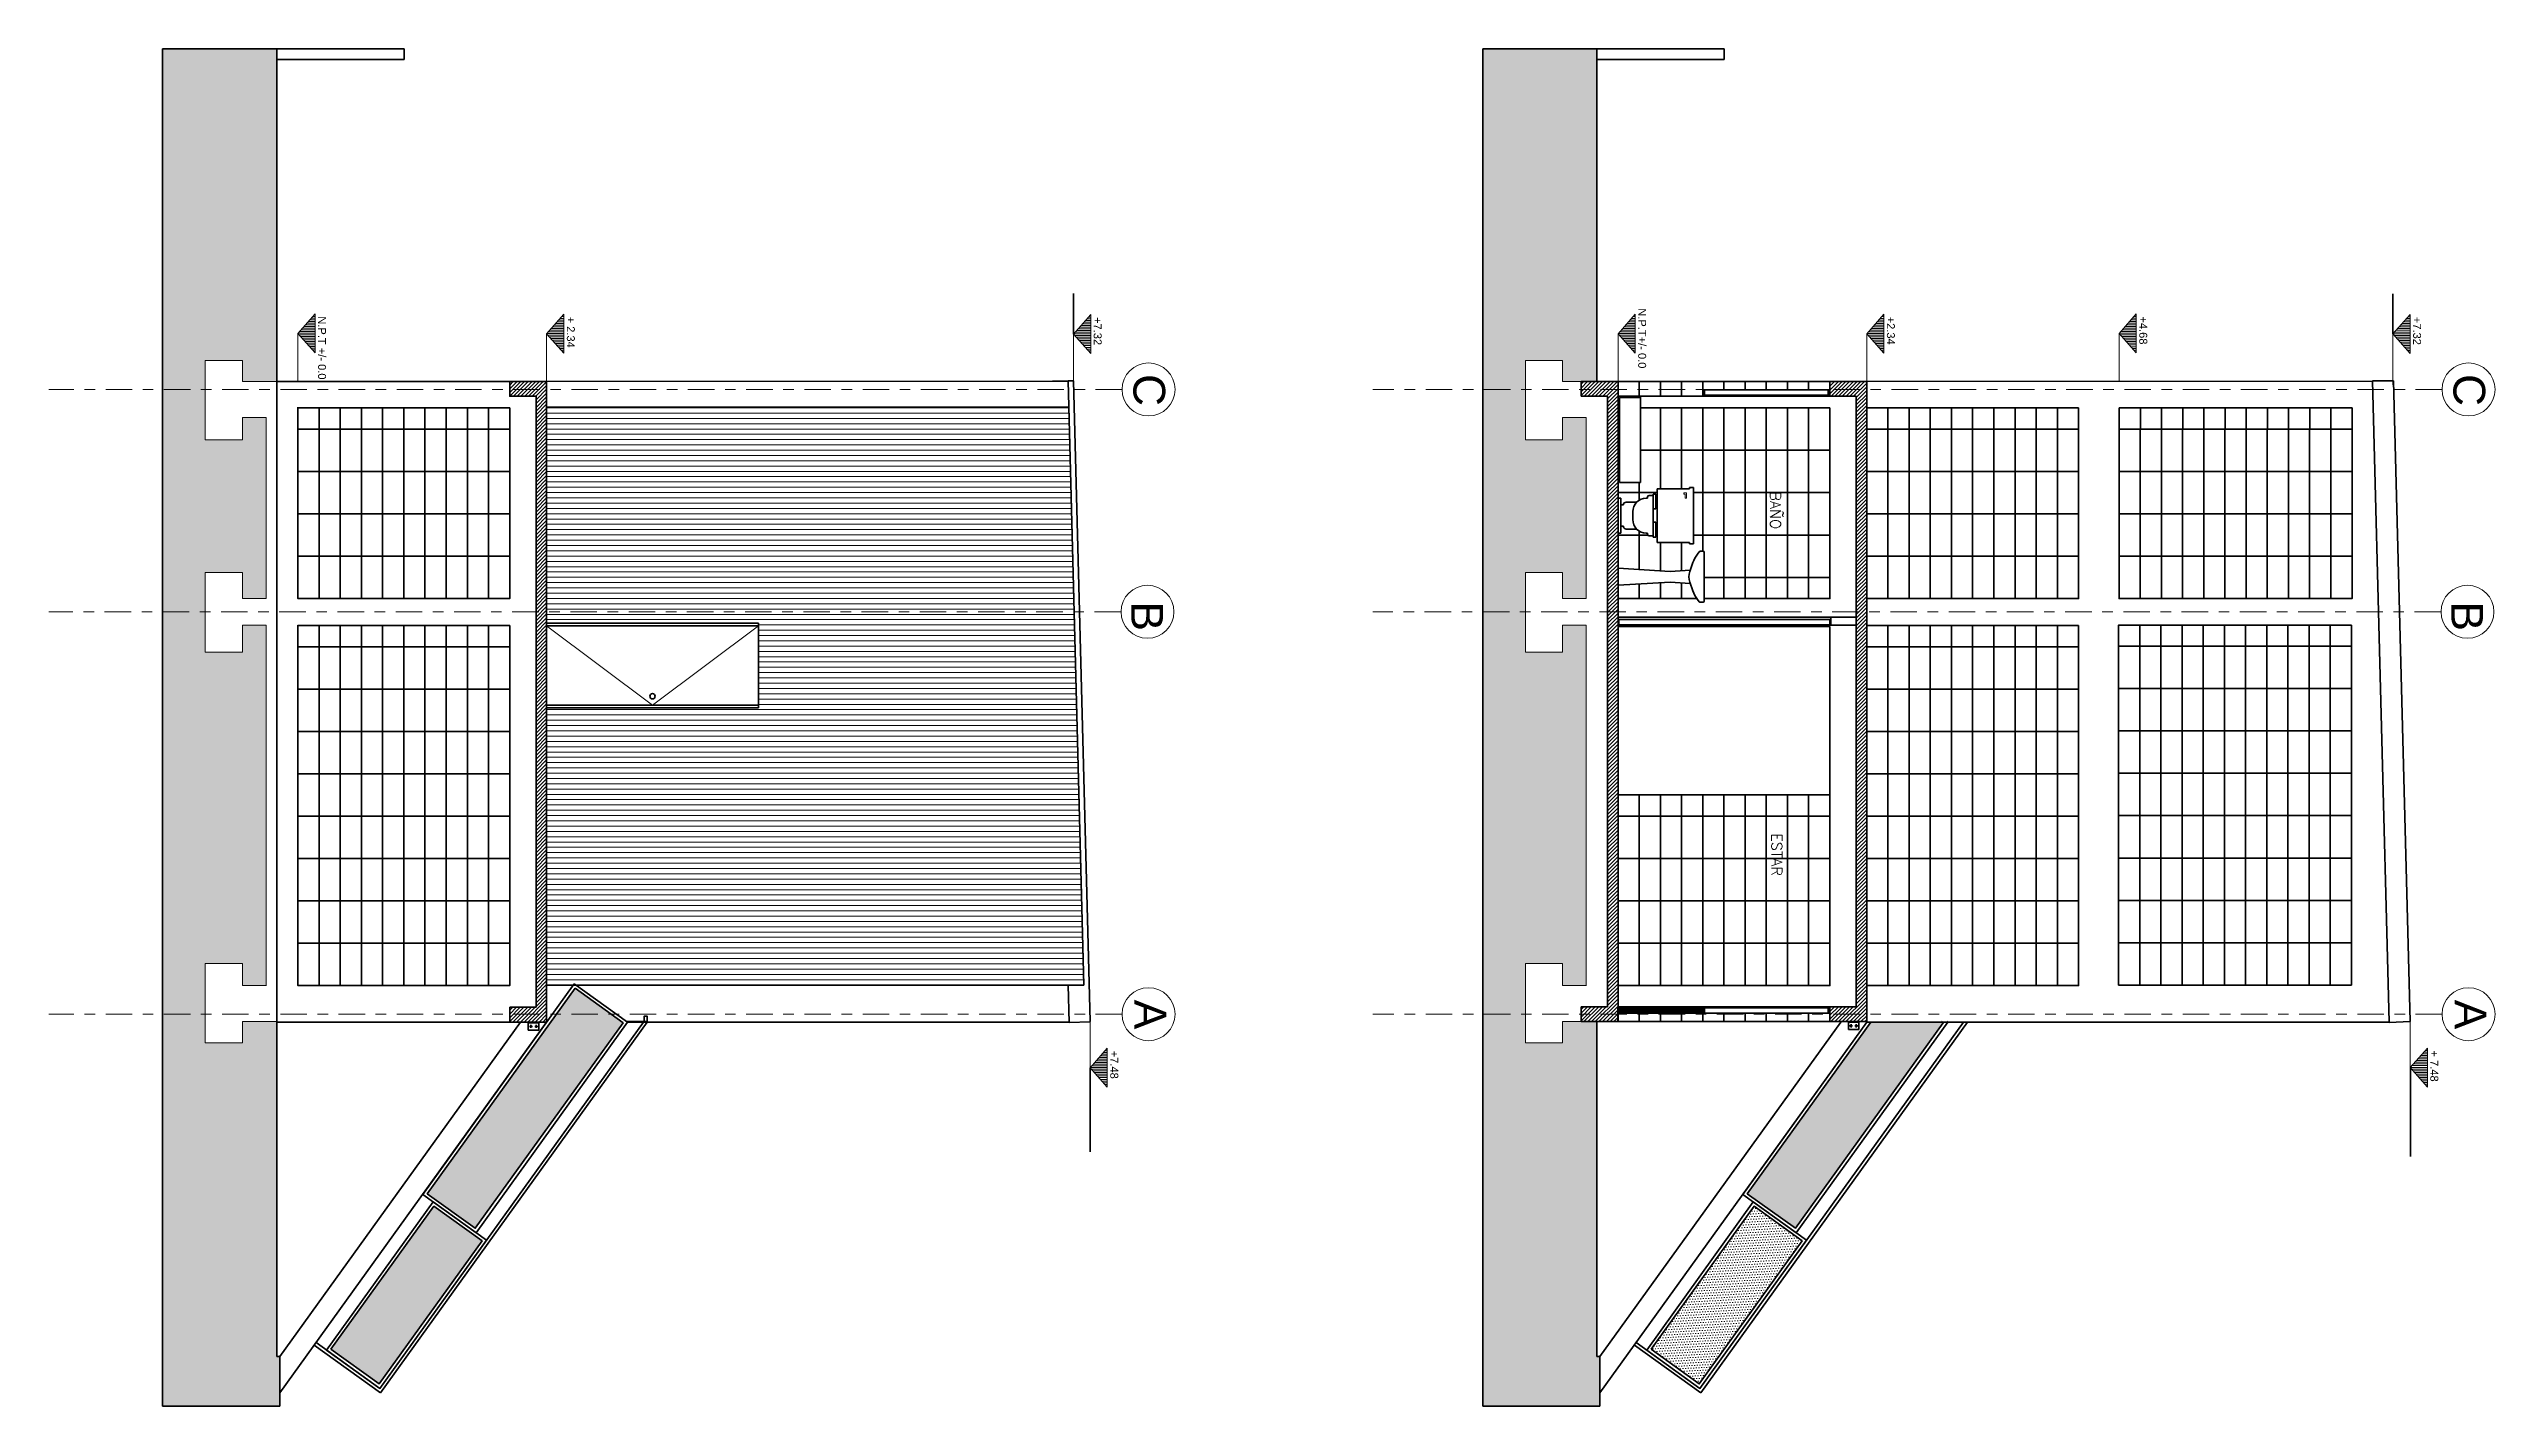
# Model space of a CAD drawing. Header units: metres. Extents: x -87 to 15, y -108 to -10.
# Drawn here: x -74.06 to -50.96, y -22.82 to -10 of the extents above; entities that cross this region are included whole.
import ezdxf

# ---------------------------------------------------------------- set-up
doc = ezdxf.new("R2010")
doc.units = ezdxf.units.M
doc.header["$LTSCALE"] = 5
doc.header["$MEASUREMENT"] = 0
doc.linetypes.add('CENTER', pattern=[2, 1.25, -0.25, 0.25, -0.25])
for name, color, linetype, lineweight in [('A-ANNO-SYMB', 3, 'Continuous', 18), ('A-ANNO-TEXT', 3, 'Continuous', 18), ('A-ELEV-MBE1', 7, 'Continuous', 35), ('A-SECT-MCUT', 7, 'Continuous', 35), ('A-SECT-PATT', 8, 'Continuous', 18)]:
    doc.layers.add(name, color=color, linetype=linetype, lineweight=lineweight)
doc.styles.add('E-ARIAL', font='arial.ttf')
doc.styles.add('E-ROMANS', font='romans.shx', dxfattribs={"width": 0.8})
pattern_1 = [(45, (-50.138073, -5.202707), (-0.01767767, 0.01767767), [])]
pattern_2 = [(270, (-60.52144, -10.004997), (0.0625, -0.03125), [0, -0.0625])]

msp = doc.modelspace()

# ---------------------------------------------------------------- texts
at = {"layer": 'A-ANNO-TEXT'}
for s, height, style, p in [('N.P.T+/- 0.0', 0.075, 'E-ARIAL', (-59.052, -12.454)), ('N.P.T +/- 0.0', 0.075, 'E-ARIAL', (-71.521, -12.53)), ('+ 2.34', 0.075, 'E-ARIAL', (-69.171, -12.533)), ('+7.32', 0.075, 'E-ARIAL', (-64.195, -12.537)), ('+2.34', 0.075, 'E-ARIAL', (-56.703, -12.533)), ('+4.68', 0.075, 'E-ARIAL', (-54.319, -12.531)), ('+7.32', 0.075, 'E-ARIAL', (-51.733, -12.535)), ('C', 0.3, 'E-ARIAL', (-63.82, -13.075)), ('C', 0.3, 'E-ARIAL', (-51.352, -13.075)), ('BAÑO', 0.1, 'E-ROMANS', (-57.805, -14.183)), ('B', 0.3, 'E-ARIAL', (-63.84, -15.222)), ('B', 0.3, 'E-ARIAL', (-51.372, -15.222)), ('ESTAR', 0.1, 'E-ROMANS', (-57.793, -17.411)), ('A', 0.3, 'E-ARIAL', (-63.81, -18.983)), ('A', 0.3, 'E-ARIAL', (-51.341, -18.983)), ('+7.48', 0.075, 'E-ARIAL', (-64.038, -19.465)), ('+ 7.48', 0.075, 'E-ARIAL', (-51.57, -19.463))]:
    msp.add_text(s, height=height, rotation=270, dxfattribs=dict(at, style=style)).set_placement(p)

# ---------------------------------------------------------------- hatches: boundary and pattern name
at = {"layer": 'A-SECT-PATT'}
h = msp.add_hatch(dxfattribs=at)
h.set_pattern_fill('DOTS', color=256, style=0)
h.set_pattern_definition(pattern_2)
h.paths.add_polyline_path([(-72.236, -18.64), (-72.236, -18.85), (-72.01, -18.85), (-72.011, -15.445), (-72.236, -15.445), (-72.236, -15.491), (-72.236, -15.7), (-72.586, -15.7), (-72.586, -14.95), (-72.236, -14.95), (-72.236, -15.149), (-72.236, -15.195), (-72.011, -15.195), (-72.011, -13.486), (-72.161, -13.486), (-72.236, -13.486), (-72.236, -13.696), (-72.586, -13.696), (-72.586, -12.946), (-72.236, -12.946), (-72.236, -13.145), (-72.086, -13.145), (-71.911, -13.145), (-71.911, -10.005), (-72.99, -10.005), (-72.99, -22.82), (-71.882, -22.82), (-71.882, -22.353), (-71.911, -22.353), (-71.911, -19.19), (-72.161, -19.19), (-72.236, -19.19), (-72.236, -19.39), (-72.586, -19.39), (-72.586, -18.64)])
h = msp.add_hatch(dxfattribs=at)
h.set_pattern_fill('DOTS', color=256, style=0)
h.set_pattern_definition(pattern_2)
h.paths.add_polyline_path([(-59.767, -18.64), (-59.767, -18.85), (-59.542, -18.85), (-59.542, -15.445), (-59.767, -15.445), (-59.767, -15.491), (-59.767, -15.7), (-60.117, -15.7), (-60.117, -14.95), (-59.767, -14.95), (-59.767, -15.149), (-59.767, -15.195), (-59.542, -15.195), (-59.542, -13.486), (-59.692, -13.486), (-59.767, -13.486), (-59.767, -13.696), (-60.117, -13.696), (-60.117, -12.946), (-59.767, -12.946), (-59.767, -13.145), (-59.617, -13.145), (-59.542, -13.145), (-59.442, -13.145), (-59.442, -10.005), (-60.521, -10.005), (-60.521, -22.82), (-59.413, -22.82), (-59.413, -22.353), (-59.442, -22.353), (-59.442, -19.19), (-59.592, -19.19), (-59.767, -19.19), (-59.767, -19.39), (-60.117, -19.39), (-60.117, -18.64)])
h = msp.add_hatch(dxfattribs=at)
h.set_pattern_fill('ANSI31', color=256, scale=0.005, angle=135, style=0)
h.set_pattern_definition([(180, (-203.376621, -217.174919), (-3e-17, -0.015875), [])])
h.paths.add_polyline_path([(-71.549, -12.508), (-71.712, -12.692), (-71.549, -12.876)])
h = msp.add_hatch(dxfattribs=at)
h.set_pattern_fill('ANSI31', color=256, scale=0.005, angle=135, style=0)
h.set_pattern_definition([(180, (-201.02729, -217.177757), (-3e-17, -0.015875), [])])
h.paths.add_polyline_path([(-69.2, -12.51), (-69.362, -12.694), (-69.2, -12.878)])
h = msp.add_hatch(dxfattribs=at)
h.set_pattern_fill('ANSI31', color=256, scale=0.005, angle=135, style=0)
h.set_pattern_definition([(180, (-196.050783, -217.181784), (-3e-17, -0.015875), [])])
h.paths.add_polyline_path([(-64.223, -12.514), (-64.386, -12.698), (-64.223, -12.882)])
h = msp.add_hatch(dxfattribs=at)
h.set_pattern_fill('ANSI31', color=256, scale=0.005, angle=135, style=0)
h.set_pattern_definition([(180, (-190.907527, -217.177757), (-4e-17, -0.015875), [])])
h.paths.add_polyline_path([(-59.08, -12.51), (-59.243, -12.694), (-59.08, -12.878)])
h = msp.add_hatch(dxfattribs=at)
h.set_pattern_fill('ANSI31', color=256, scale=0.005, angle=135, style=0)
h.set_pattern_definition([(180, (-188.5588, -217.177757), (-3e-17, -0.015875), [])])
h.paths.add_polyline_path([(-56.731, -12.51), (-56.894, -12.694), (-56.731, -12.878)])
h = msp.add_hatch(dxfattribs=at)
h.set_pattern_fill('ANSI31', color=256, scale=0.005, angle=135, style=0)
h.set_pattern_definition([(180, (-186.17501, -217.175421), (-3e-17, -0.015875), [])])
h.paths.add_polyline_path([(-54.348, -12.508), (-54.51, -12.692), (-54.348, -12.876)])
h = msp.add_hatch(dxfattribs=at)
h.set_pattern_fill('ANSI31', color=256, scale=0.005, angle=135, style=0)
h.set_pattern_definition([(180, (-183.589021, -217.179797), (-3e-17, -0.015875), [])])
h.paths.add_polyline_path([(-51.762, -12.512), (-51.924, -12.696), (-51.762, -12.88)])
h = msp.add_hatch(dxfattribs=at)
h.set_pattern_fill('ANSI31', color=256, scale=0.2, style=0)
h.set_pattern_definition(pattern_1)
h.paths.add_polyline_path([(-69.362, -13.285), (-69.362, -13.285), (-69.362, -13.145), (-69.711, -13.145), (-69.711, -13.285), (-69.462, -13.285), (-69.462, -19.055), (-69.711, -19.055), (-69.711, -19.195), (-69.362, -19.195), (-69.362, -19.055)])
h = msp.add_hatch(dxfattribs=at)
h.set_pattern_fill('ANSI31', color=256, scale=0.2, style=0)
h.set_pattern_definition(pattern_1)
h.paths.add_polyline_path([(-59.242, -13.285), (-59.242, -13.145), (-59.592, -13.145), (-59.592, -13.285), (-59.342, -13.285), (-59.342, -19.05), (-59.592, -19.05), (-59.592, -19.19), (-59.243, -19.19), (-59.243, -19.05), (-59.242, -19.05)])
h = msp.add_hatch(dxfattribs=at)
h.set_pattern_fill('ANSI31', color=256, scale=0.2, style=0)
h.set_pattern_definition(pattern_1)
h.paths.add_polyline_path([(-56.893, -13.285), (-56.894, -13.285), (-56.894, -13.145), (-57.242, -13.145), (-57.242, -13.225), (-57.243, -13.225), (-57.243, -13.285), (-56.993, -13.285), (-56.993, -19.05), (-57.242, -19.05), (-57.242, -19.19), (-56.893, -19.19), (-56.893, -19.05)])
h = msp.add_hatch(dxfattribs=at)
h.set_pattern_fill('ANSI31', color=256, scale=0.4, angle=45, style=0)
h.set_pattern_definition([(360, (-0.00141, 67.955906), (6e-17, 0.05), [])])
h.paths.add_polyline_path([(-64.289, -18.845), (-64.431, -13.389), (-69.362, -13.389), (-69.362, -15.428), (-67.362, -15.428), (-67.362, -16.228), (-69.362, -16.228), (-69.362, -18.845), (-69.11, -18.845), (-69.101, -18.833), (-69.084, -18.845)])
h = msp.add_hatch(dxfattribs=at)
h.set_pattern_fill('DOTS', color=256, scale=0.4, angle=272.9169, style=0)
h.set_pattern_definition([(272.91694, (-50.138073, -5.202707), (0.025603712, -0.011211598), [0, -0.025])])
h.paths.add_polyline_path([(-70.427, -20.934), (-71.399, -22.284), (-70.944, -22.611), (-69.972, -21.261)])
h.paths.add_polyline_path([(-69.094, -18.875), (-70.49, -20.815), (-70.036, -21.142), (-68.64, -19.202)])
h = msp.add_hatch(dxfattribs=at)
h.set_pattern_fill('ANSI31', color=256, scale=0.0035, style=0)
h.set_pattern_definition([(45, (-70.607685, -16.852167), (-0.007857724, 0.007857724), [])])
h.paths.add_polyline_path([(-58.442, -19.11), (-58.442, -19.06), (-59.242, -19.06), (-59.242, -19.11)])
h = msp.add_hatch(dxfattribs=at)
h.set_pattern_fill('DOTS', color=256, scale=0.4, angle=272.9169, style=0)
h.set_pattern_definition([(272.91694, (-50.138073, -5.202707), (0.025603712, -0.011211598), [0, -0.025])])
h.paths.add_polyline_path([(-56.171, -19.202), (-56.187, -19.19), (-56.293, -19.19), (-56.493, -19.19), (-56.693, -19.19), (-56.853, -19.19), (-58.022, -20.815), (-57.567, -21.142)])
h = msp.add_hatch(dxfattribs=at)
h.set_pattern_fill('ANSI31', color=256, scale=0.005, angle=135, style=0)
h.set_pattern_definition([(180, (-195.894342, -224.109838), (-3e-17, -0.015875), [])])
h.paths.add_polyline_path([(-64.067, -19.442), (-64.229, -19.626), (-64.067, -19.81)])
h = msp.add_hatch(dxfattribs=at)
h.set_pattern_fill('ANSI31', color=256, scale=0.005, angle=135, style=0)
h.set_pattern_definition([(180, (-183.425908, -224.107678), (-3e-17, -0.015875), [])])
h.paths.add_polyline_path([(-51.599, -19.44), (-51.761, -19.624), (-51.599, -19.808)])
h = msp.add_hatch(dxfattribs=at)
h.set_pattern_fill('DOTS', color=256, scale=0.4, angle=272.9169, style=0)
h.set_pattern_definition([(182.916943, (-12.345227, 67.955906), (-0.011211598, -0.025603712), [0, -0.025])])
h.paths.add_polyline_path([(-57.504, -21.261), (-57.958, -20.934), (-58.93, -22.284), (-58.476, -22.611)])

# ---------------------------------------------------------------- linework, layer by layer
at = {"layer": 'A-ANNO-SYMB'}
for p, q in [((-59.242, -12.694), (-59.242, -13.145)), ((-58.62, -14.196), (-58.62, -14.209)), ((-58.595, -14.196), (-58.62, -14.196)), ((-58.62, -14.209), (-58.607, -14.209)), ((-58.607, -14.209), (-58.607, -14.247)), ((-58.607, -14.247), (-58.595, -14.247)), ((-58.595, -14.247), (-58.595, -14.196))]:
    msp.add_line(p, q, dxfattribs=at)
at = {"layer": 'A-ANNO-SYMB', "ltscale": 0.003}
for p, q in [((-72.236, -12.946), (-72.586, -12.946)), ((-72.586, -13.696), (-72.586, -12.946)), ((-72.236, -13.145), (-72.236, -12.946)), ((-72.086, -13.145), (-72.236, -13.145)), ((-71.911, -13.145), (-72.161, -13.145)), ((-59.767, -12.946), (-60.117, -12.946)), ((-60.117, -13.696), (-60.117, -12.946)), ((-59.767, -13.145), (-59.767, -12.946)), ((-59.617, -13.145), (-59.767, -13.145)), ((-59.542, -13.145), (-59.692, -13.145)), ((-72.236, -13.696), (-72.236, -13.486)), ((-72.086, -13.486), (-72.236, -13.486)), ((-72.011, -13.486), (-72.161, -13.486)), ((-72.011, -15.195), (-72.011, -13.486)), ((-59.767, -13.696), (-59.767, -13.486)), ((-59.617, -13.486), (-59.767, -13.486)), ((-59.542, -13.486), (-59.692, -13.486)), ((-59.542, -15.195), (-59.542, -13.486)), ((-72.236, -13.696), (-72.586, -13.696)), ((-59.767, -13.696), (-60.117, -13.696)), ((-72.236, -14.95), (-72.586, -14.95)), ((-72.586, -15.7), (-72.586, -14.95)), ((-72.236, -15.149), (-72.236, -14.95)), ((-59.767, -14.95), (-60.117, -14.95)), ((-60.117, -15.7), (-60.117, -14.95)), ((-59.767, -15.149), (-59.767, -14.95)), ((-72.236, -15.195), (-72.236, -15.149)), ((-72.011, -15.195), (-72.236, -15.195)), ((-59.767, -15.195), (-59.767, -15.149)), ((-59.542, -15.195), (-59.767, -15.195)), ((-72.011, -15.445), (-72.236, -15.445)), ((-72.236, -15.491), (-72.236, -15.445)), ((-72.01, -18.851), (-72.011, -15.445)), ((-59.542, -15.445), (-59.767, -15.445)), ((-59.767, -15.491), (-59.767, -15.445)), ((-59.542, -18.851), (-59.542, -15.445)), ((-72.236, -15.7), (-72.586, -15.7)), ((-72.236, -15.7), (-72.236, -15.491)), ((-59.767, -15.7), (-60.117, -15.7)), ((-59.767, -15.7), (-59.767, -15.491)), ((-72.236, -18.64), (-72.586, -18.64)), ((-72.586, -18.64), (-72.586, -19.39)), ((-72.236, -18.64), (-72.236, -18.85)), ((-59.767, -18.64), (-60.117, -18.64)), ((-60.117, -18.64), (-60.117, -19.39)), ((-59.767, -18.64), (-59.767, -18.85)), ((-72.01, -18.85), (-72.236, -18.85)), ((-59.542, -18.85), (-59.767, -18.85)), ((-72.236, -19.39), (-72.586, -19.39)), ((-72.086, -19.19), (-72.236, -19.19)), ((-72.236, -19.19), (-72.236, -19.39)), ((-71.911, -19.19), (-72.161, -19.19)), ((-59.767, -19.39), (-60.117, -19.39)), ((-59.592, -19.19), (-59.767, -19.19)), ((-59.767, -19.19), (-59.767, -19.39))]:
    msp.add_line(p, q, dxfattribs=at)
at = {"layer": 'A-ANNO-SYMB'}
for points in [[(-71.711, -12.691), (-71.549, -12.507), (-71.549, -12.875)], [(-69.362, -12.694), (-69.2, -12.51), (-69.2, -12.878)], [(-64.386, -12.698), (-64.223, -12.514), (-64.223, -12.882)], [(-59.242, -12.694), (-59.08, -12.51), (-59.08, -12.878)], [(-56.894, -12.694), (-56.731, -12.51), (-56.731, -12.878)], [(-54.51, -12.692), (-54.348, -12.508), (-54.348, -12.876)], [(-51.924, -12.696), (-51.762, -12.512), (-51.762, -12.88)], [(-64.229, -19.626), (-64.067, -19.442), (-64.067, -19.81)], [(-51.761, -19.624), (-51.598, -19.44), (-51.598, -19.808)]]:
    msp.add_lwpolyline(points, close=True, dxfattribs=at)
for points in [[(-71.711, -13.145), (-71.711, -13.145), (-71.711, -12.691), (-71.711, -12.691)], [(-69.362, -13.145), (-69.362, -13.145), (-69.362, -12.692), (-69.362, -12.692)], [(-64.386, -12.698), (-64.386, -12.698), (-64.386, -12.857), (-64.386, -13.178)], [(-56.894, -13.145), (-56.894, -13.145), (-56.894, -12.692), (-56.894, -12.692)], [(-54.51, -13.145), (-54.51, -13.145), (-54.51, -12.692), (-54.51, -12.692)], [(-51.924, -12.696), (-51.924, -12.696), (-51.924, -12.855), (-51.924, -13.176)], [(-64.229, -19.192), (-64.229, -19.192), (-64.229, -19.466), (-64.229, -19.626)], [(-51.761, -19.19), (-51.761, -19.19), (-51.761, -19.464), (-51.761, -19.624)]]:
    msp.add_lwpolyline(points, dxfattribs=at)
at = {"layer": 'A-ANNO-SYMB', "linetype": 'CENTER', "ltscale": 0.04}
for points in [[(-63.927, -13.22), (-74.063, -13.22)], [(-51.459, -13.22), (-61.56, -13.22)], [(-63.937, -15.32), (-74.063, -15.32)], [(-51.469, -15.32), (-61.56, -15.32)], [(-63.927, -19.12), (-74.063, -19.12)], [(-51.459, -19.12), (-61.56, -19.12)]]:
    msp.add_lwpolyline(points, dxfattribs=at)
at = {"layer": 'A-ANNO-SYMB', "ltscale": 0.003, "extrusion": (4.76006e-31, 4.44089e-16, -1)}
msp.add_lwpolyline([(67.362, -15.453), (68.362, -16.203), (69.362, -15.453)], dxfattribs=at)
at = {"layer": 'A-ANNO-SYMB'}
for centre in [(-63.677, -13.22), (-51.209, -13.22), (-63.687, -15.32), (-51.219, -15.32), (-63.677, -19.12), (-51.209, -19.12)]:
    msp.add_circle(centre, 0.25, dxfattribs=at)
at = {"layer": 'A-ELEV-MBE1'}
for p, q in [((-72.99, -22.82), (-72.99, -10.005)), ((-71.911, -10.005), (-72.99, -10.005)), ((-71.911, -13.145), (-71.911, -10.005)), ((-70.709, -10.005), (-71.911, -10.005)), ((-71.911, -10.105), (-70.709, -10.105)), ((-70.709, -10.005), (-71.811, -10.005)), ((-71.811, -10.105), (-70.709, -10.105)), ((-70.709, -10.105), (-70.709, -10.005)), ((-70.709, -10.105), (-70.709, -10.005)), ((-60.521, -22.82), (-60.521, -10.005)), ((-59.442, -10.005), (-60.521, -10.005)), ((-59.442, -13.145), (-59.442, -10.005)), ((-58.24, -10.005), (-59.442, -10.005)), ((-59.442, -10.105), (-58.24, -10.105)), ((-58.24, -10.005), (-59.342, -10.005)), ((-59.342, -10.105), (-58.24, -10.105)), ((-58.24, -10.105), (-58.24, -10.005)), ((-58.24, -10.105), (-58.24, -10.005)), ((-64.386, -12.698), (-64.386, -12.316)), ((-51.924, -12.696), (-51.924, -12.317)), ((-69.711, -13.145), (-71.911, -13.145)), ((-64.585, -13.142), (-64.437, -13.142)), ((-64.437, -13.138), (-64.289, -18.845)), ((-64.387, -13.138), (-64.437, -13.138)), ((-58.442, -13.285), (-58.442, -13.145)), ((-58.442, -13.145), (-58.242, -13.145)), ((-58.042, -13.145), (-58.242, -13.145)), ((-58.242, -13.145), (-58.242, -13.225)), ((-58.042, -13.225), (-58.042, -13.145)), ((-58.042, -13.145), (-57.842, -13.145)), ((-57.842, -13.145), (-57.842, -13.225)), ((-57.842, -13.225), (-57.842, -13.145)), ((-57.842, -13.145), (-57.642, -13.145)), ((-57.642, -13.145), (-57.842, -13.145)), ((-57.642, -13.145), (-57.642, -13.225)), ((-57.642, -13.225), (-57.642, -13.145)), ((-57.642, -13.145), (-57.442, -13.145)), ((-57.442, -13.145), (-57.642, -13.145)), ((-57.442, -13.225), (-57.442, -13.145)), ((-57.442, -13.145), (-57.242, -13.145)), ((-57.442, -13.145), (-57.442, -13.225)), ((-57.242, -13.145), (-57.442, -13.145)), ((-57.242, -13.145), (-57.242, -13.225)), ((-51.959, -19.194), (-52.117, -13.138)), ((-52.117, -13.138), (-51.918, -13.138)), ((-71.711, -13.388), (-71.711, -15.195)), ((-69.711, -13.23), (-69.711, -13.28)), ((-64.431, -13.389), (-69.362, -13.389)), ((-59.229, -14.098), (-59.229, -13.298)), ((-59.229, -13.298), (-59.029, -13.298)), ((-59.029, -13.298), (-59.029, -13.285)), ((-59.029, -13.298), (-59.029, -14.098)), ((-59.029, -13.395), (-58.842, -13.395)), ((-58.842, -13.395), (-58.842, -13.795)), ((-58.442, -13.225), (-58.442, -13.275)), ((-58.442, -13.225), (-57.243, -13.225)), ((-58.442, -13.275), (-57.243, -13.275)), ((-58.242, -13.285), (-58.442, -13.285)), ((-58.427, -13.225), (-58.427, -13.275)), ((-58.242, -13.275), (-58.242, -13.285)), ((-58.242, -13.285), (-57.243, -13.285)), ((-57.258, -13.225), (-57.258, -13.275)), ((-57.243, -13.23), (-57.243, -13.28)), ((-57.242, -15.195), (-57.242, -13.395)), ((-58.842, -13.795), (-59.029, -13.795)), ((-59.029, -13.795), (-58.842, -13.795)), ((-58.842, -13.795), (-58.842, -14.158)), ((-59.042, -14.195), (-59.242, -14.195)), ((-59.217, -14.247), (-59.242, -14.247)), ((-59.029, -14.098), (-59.229, -14.098)), ((-59.217, -14.31), (-59.217, -14.247)), ((-59.217, -14.31), (-59.217, -14.513)), ((-59.192, -14.31), (-59.217, -14.31)), ((-59.066, -14.285), (-59.166, -14.285)), ((-59.042, -14.098), (-59.042, -14.195)), ((-59.042, -14.195), (-59.042, -14.098)), ((-58.874, -14.195), (-59.042, -14.195)), ((-58.963, -14.247), (-58.976, -14.247)), ((-58.963, -14.234), (-58.963, -14.247)), ((-58.912, -14.221), (-58.95, -14.221)), ((-58.887, -14.209), (-58.912, -14.209)), ((-58.912, -14.209), (-58.912, -14.221)), ((-58.912, -14.221), (-58.912, -14.602)), ((-58.887, -14.285), (-58.887, -14.209)), ((-58.887, -14.348), (-58.887, -14.285)), ((-58.874, -14.285), (-58.887, -14.285)), ((-58.569, -14.158), (-58.874, -14.158)), ((-58.874, -14.158), (-58.874, -14.285)), ((-58.874, -14.285), (-58.874, -14.539)), ((-58.531, -14.145), (-58.569, -14.145)), ((-58.569, -14.145), (-58.569, -14.158)), ((-58.531, -14.412), (-58.531, -14.145)), ((-59.217, -14.577), (-59.217, -14.513)), ((-59.217, -14.513), (-59.192, -14.513)), ((-59.166, -14.539), (-59.066, -14.539)), ((-59.103, -14.374), (-59.103, -14.45)), ((-58.887, -14.348), (-58.912, -14.348)), ((-58.887, -14.475), (-58.912, -14.475)), ((-58.887, -14.475), (-58.887, -14.539)), ((-58.887, -14.615), (-58.887, -14.539)), ((-58.887, -14.539), (-58.874, -14.539)), ((-58.874, -14.539), (-58.874, -14.666)), ((-58.531, -14.678), (-58.531, -14.412)), ((-59.242, -14.577), (-59.217, -14.577)), ((-59.242, -14.995), (-59.242, -14.595)), ((-59.242, -14.595), (-59.042, -14.595)), ((-59.042, -14.922), (-59.042, -14.595)), ((-59.042, -14.595), (-58.962, -14.595)), ((-59.042, -14.595), (-59.042, -14.922)), ((-58.976, -14.577), (-58.963, -14.577)), ((-58.963, -14.577), (-58.963, -14.59)), ((-58.95, -14.602), (-58.912, -14.602)), ((-58.912, -14.602), (-58.912, -14.615)), ((-58.912, -14.615), (-58.887, -14.615)), ((-58.874, -14.666), (-58.569, -14.666)), ((-58.842, -14.666), (-58.842, -14.934)), ((-58.842, -14.934), (-58.842, -14.666)), ((-58.642, -14.932), (-58.642, -14.666)), ((-58.642, -14.666), (-58.642, -14.932)), ((-58.569, -14.666), (-58.569, -14.678)), ((-58.569, -14.678), (-58.531, -14.678)), ((-58.492, -14.776), (-58.475, -14.753)), ((-58.463, -14.749), (-58.438, -14.749)), ((-58.428, -14.759), (-58.428, -15.22)), ((-59.242, -15.195), (-59.242, -14.995)), ((-58.565, -14.939), (-58.535, -14.856)), ((-57.242, -14.995), (-58.428, -14.995)), ((-57.242, -14.995), (-58.428, -14.995)), ((-59.042, -15.195), (-59.242, -15.195)), ((-59.042, -15.195), (-59.042, -15.057)), ((-59.042, -15.057), (-59.042, -15.195)), ((-58.842, -15.195), (-59.042, -15.195)), ((-58.842, -15.045), (-58.842, -15.195)), ((-58.842, -15.195), (-58.842, -15.045)), ((-58.642, -15.195), (-58.842, -15.195)), ((-58.642, -15.195), (-58.642, -15.046)), ((-58.642, -15.046), (-58.642, -15.195)), ((-58.498, -15.195), (-58.642, -15.195)), ((-58.535, -15.123), (-58.565, -15.04)), ((-58.475, -15.226), (-58.492, -15.203)), ((-58.438, -15.23), (-58.463, -15.23)), ((-71.711, -15.445), (-71.711, -18.85)), ((-67.362, -16.228), (-67.362, -15.428)), ((-57.232, -15.445), (-59.242, -15.445)), ((-59.242, -15.458), (-57.242, -15.458)), ((-57.232, -15.37), (-59.236, -15.37)), ((-59.236, -15.442), (-59.236, -15.392)), ((-57.242, -15.442), (-57.242, -15.392)), ((-57.242, -16.228), (-57.242, -15.458)), ((-57.232, -15.445), (-57.232, -15.37)), ((-56.993, -15.37), (-57.232, -15.37)), ((-56.993, -15.445), (-57.232, -15.445)), ((-57.242, -16.228), (-57.242, -17.045)), ((-59.242, -17.05), (-57.242, -17.05)), ((-64.428, -19.197), (-64.435, -18.845)), ((-64.289, -18.845), (-64.435, -18.845)), ((-57.242, -18.85), (-59.242, -18.85)), ((-59.242, -19.19), (-59.242, -19.05)), ((-59.242, -19.05), (-59.042, -19.05)), ((-59.242, -19.06), (-57.242, -19.06)), ((-59.242, -19.11), (-57.242, -19.11)), ((-59.042, -19.05), (-59.042, -19.06)), ((-59.042, -19.11), (-59.042, -19.19)), ((-59.042, -19.19), (-59.042, -19.11)), ((-58.842, -19.11), (-58.842, -19.19)), ((-58.842, -19.19), (-58.842, -19.11)), ((-58.642, -19.06), (-58.642, -19.05)), ((-58.642, -19.05), (-58.442, -19.05)), ((-58.642, -19.11), (-58.642, -19.19)), ((-58.642, -19.19), (-58.642, -19.11)), ((-58.442, -19.05), (-58.442, -19.19)), ((-58.442, -19.19), (-58.442, -19.05)), ((-58.442, -19.05), (-58.242, -19.05)), ((-58.442, -19.06), (-57.242, -19.06)), ((-58.442, -19.11), (-57.242, -19.11)), ((-58.427, -19.11), (-58.427, -19.06)), ((-58.242, -19.05), (-57.242, -19.05)), ((-58.242, -19.05), (-58.242, -19.06)), ((-58.242, -19.11), (-58.242, -19.19)), ((-58.042, -19.11), (-58.042, -19.19)), ((-57.842, -19.11), (-57.842, -19.19)), ((-57.842, -19.19), (-57.842, -19.11)), ((-57.642, -19.11), (-57.642, -19.19)), ((-57.642, -19.19), (-57.642, -19.11)), ((-57.442, -19.11), (-57.442, -19.19)), ((-57.442, -19.19), (-57.442, -19.11)), ((-57.257, -19.11), (-57.257, -19.06)), ((-57.242, -19.106), (-57.242, -19.056)), ((-57.242, -19.19), (-57.242, -19.11)), ((-51.766, -18.989), (-51.769, -18.989)), ((-71.911, -22.353), (-71.911, -19.195)), ((-69.711, -19.195), (-71.911, -19.195)), ((-69.608, -19.195), (-71.882, -22.353)), ((-69.362, -19.195), (-71.882, -22.695)), ((-68.448, -19.195), (-70.937, -22.653)), ((-68.412, -19.195), (-70.93, -22.695)), ((-69.608, -19.195), (-69.362, -19.195)), ((-69.535, -19.27), (-69.535, -19.195)), ((-69.435, -19.2), (-69.535, -19.2)), ((-69.435, -19.27), (-69.535, -19.27)), ((-69.495, -19.235), (-69.525, -19.235)), ((-69.51, -19.25), (-69.51, -19.22)), ((-69.475, -19.235), (-69.445, -19.235)), ((-69.46, -19.25), (-69.46, -19.22)), ((-69.435, -19.27), (-69.435, -19.195)), ((-68.605, -19.19), (-68.412, -19.19)), ((-68.598, -19.195), (-68.412, -19.195)), ((-68.412, -19.195), (-68.412, -19.19)), ((-64.428, -19.197), (-64.229, -19.192)), ((-59.242, -19.19), (-59.542, -19.19)), ((-59.442, -22.353), (-59.442, -19.195)), ((-57.139, -19.195), (-59.413, -22.353)), ((-56.893, -19.195), (-59.413, -22.695)), ((-59.042, -19.19), (-59.242, -19.19)), ((-58.842, -19.19), (-59.042, -19.19)), ((-58.642, -19.19), (-58.842, -19.19)), ((-58.442, -19.19), (-58.642, -19.19)), ((-55.98, -19.195), (-58.469, -22.653)), ((-55.943, -19.195), (-58.462, -22.695)), ((-58.242, -19.19), (-58.442, -19.19)), ((-58.042, -19.19), (-58.242, -19.19)), ((-58.042, -19.19), (-57.842, -19.19)), ((-57.642, -19.19), (-57.842, -19.19)), ((-57.842, -19.19), (-57.642, -19.19)), ((-57.442, -19.19), (-57.642, -19.19)), ((-57.642, -19.19), (-57.442, -19.19)), ((-57.242, -19.19), (-57.442, -19.19)), ((-57.442, -19.19), (-57.242, -19.19)), ((-57.067, -19.265), (-57.067, -19.19)), ((-56.967, -19.195), (-57.067, -19.195)), ((-56.967, -19.265), (-57.067, -19.265)), ((-57.027, -19.23), (-57.057, -19.23)), ((-57.042, -19.245), (-57.042, -19.215)), ((-57.007, -19.23), (-56.977, -19.23)), ((-56.992, -19.245), (-56.992, -19.215)), ((-56.967, -19.265), (-56.967, -19.19)), ((-51.959, -19.197), (-51.959, -19.194)), ((-64.229, -19.626), (-64.229, -20.421)), ((-51.759, -19.622), (-51.759, -20.464)), ((-71.882, -22.353), (-71.911, -22.353)), ((-71.882, -22.353), (-71.882, -22.82)), ((-70.93, -22.695), (-71.557, -22.244)), ((-70.937, -22.653), (-71.539, -22.22)), ((-59.413, -22.353), (-59.442, -22.353)), ((-59.413, -22.353), (-59.413, -22.82)), ((-58.462, -22.695), (-59.088, -22.244)), ((-58.469, -22.653), (-59.071, -22.22)), ((-71.882, -22.82), (-72.99, -22.82)), ((-71.882, -22.82), (-72.99, -22.82)), ((-59.442, -22.82), (-60.521, -22.82)), ((-59.413, -22.82), (-60.521, -22.82))]:
    msp.add_line(p, q, dxfattribs=at)
at = {"layer": 'A-ELEV-MBE1', "extrusion": (4.76006e-31, 4.44089e-16, -1)}
for p, q in [((-67.362, -15.428), (-69.362, -15.428)), ((-69.362, -16.228), (-69.362, -15.428)), ((-69.362, -15.453), (-67.362, -15.453)), ((-69.362, -15.453), (-67.362, -15.453)), ((-69.362, -16.203), (-69.362, -15.453)), ((-69.362, -16.203), (-69.362, -15.453)), ((-69.362, -16.203), (-69.362, -15.453)), ((-67.362, -16.203), (-67.362, -15.453)), ((-67.362, -16.203), (-69.362, -16.203)), ((-67.362, -16.203), (-69.362, -16.203)), ((-69.362, -16.228), (-67.362, -16.228))]:
    msp.add_line(p, q, dxfattribs=at)
at = {"layer": 'A-ELEV-MBE1'}
for points in [[(-71.911, -13.145), (-71.911, -19.195)], [(-69.362, -13.145), (-69.362, -13.145), (-64.585, -13.142), (-64.585, -13.142)], [(-64.387, -13.138), (-64.229, -19.19), (-64.229, -19.19), (-64.229, -19.19), (-64.229, -19.19), (-64.229, -19.19), (-64.229, -19.19)], [(-56.893, -13.145), (-56.893, -13.145), (-52.117, -13.142), (-52.117, -13.142)], [(-51.918, -13.138), (-51.761, -19.19), (-51.959, -19.197), (-51.959, -19.197), (-51.959, -19.197), (-51.959, -19.197), (-51.959, -19.197)], [(-58.042, -13.275), (-58.042, -13.285)], [(-57.842, -13.275), (-57.842, -13.285)], [(-57.642, -13.275), (-57.642, -13.285)], [(-57.442, -13.275), (-57.442, -13.285)], [(-58.842, -14.158), (-58.842, -13.795), (-58.642, -13.795), (-58.642, -14.158)], [(-58.642, -14.158), (-58.642, -13.795), (-58.442, -13.795), (-58.442, -14.195), (-58.531, -14.195)], [(-59.042, -14.558), (-59.042, -14.595), (-59.242, -14.595), (-59.242, -14.195), (-59.042, -14.195), (-59.042, -14.266)], [(-59.042, -14.266), (-59.042, -14.195), (-58.874, -14.195)], [(-58.531, -14.195), (-58.442, -14.195), (-58.442, -14.595), (-58.531, -14.595)], [(-58.963, -14.595), (-59.042, -14.595), (-59.042, -14.558)], [(-58.531, -14.595), (-58.442, -14.595), (-58.442, -14.749)], [(-58.442, -14.749), (-58.442, -14.595), (-58.242, -14.595), (-58.242, -14.995), (-58.428, -14.995)], [(-58.428, -14.995), (-58.242, -14.995), (-58.242, -15.195), (-58.428, -15.195)], [(-57.242, -15.392), (-59.236, -15.392)], [(-57.242, -15.442), (-59.236, -15.442)], [(-69.362, -18.845), (-64.435, -18.845)], [(-59.042, -19.06), (-59.042, -19.05), (-58.842, -19.05), (-58.842, -19.06)], [(-58.842, -19.06), (-58.842, -19.05), (-58.642, -19.05), (-58.642, -19.06)], [(-58.042, -19.061), (-58.042, -19.051)], [(-57.842, -19.061), (-57.842, -19.051)], [(-57.642, -19.061), (-57.642, -19.051)], [(-57.442, -19.06), (-57.442, -19.05)], [(-64.428, -19.194), (-68.412, -19.195)], [(-56.136, -19.19), (-56.129, -19.195), (-57.56, -21.184), (-58.064, -20.821), (-56.893, -19.195)], [(-56.187, -19.19), (-56.171, -19.202), (-57.567, -21.142), (-58.022, -20.815), (-56.856, -19.195)], [(-51.959, -19.194), (-56.893, -19.195), (-56.893, -19.195), (-56.893, -19.195)]]:
    msp.add_lwpolyline(points, dxfattribs=at)
for points in [[(-71.511, -13.395), (-71.511, -13.595), (-71.711, -13.595), (-71.711, -13.395)], [(-71.311, -13.395), (-71.311, -13.595), (-71.511, -13.595), (-71.511, -13.395)], [(-71.111, -13.395), (-71.111, -13.595), (-71.311, -13.595), (-71.311, -13.395)], [(-70.911, -13.395), (-70.911, -13.595), (-71.111, -13.595), (-71.111, -13.395)], [(-70.711, -13.395), (-70.711, -13.595), (-70.911, -13.595), (-70.911, -13.395)], [(-70.511, -13.395), (-70.511, -13.595), (-70.711, -13.595), (-70.711, -13.395)], [(-70.311, -13.395), (-70.311, -13.595), (-70.511, -13.595), (-70.511, -13.395)], [(-70.111, -13.395), (-70.111, -13.595), (-70.311, -13.595), (-70.311, -13.395)], [(-69.911, -13.395), (-69.911, -13.595), (-70.111, -13.595), (-70.111, -13.395)], [(-69.711, -13.395), (-69.711, -13.595), (-69.911, -13.595), (-69.911, -13.395)], [(-58.642, -13.395), (-58.642, -13.795), (-58.842, -13.795), (-58.842, -13.395)], [(-58.442, -13.395), (-58.442, -13.795), (-58.642, -13.795), (-58.642, -13.395)], [(-58.242, -13.395), (-58.242, -13.795), (-58.442, -13.795), (-58.442, -13.395)], [(-58.042, -13.395), (-58.042, -13.795), (-58.242, -13.795), (-58.242, -13.395)], [(-57.842, -13.395), (-57.842, -13.795), (-58.042, -13.795), (-58.042, -13.395)], [(-57.642, -13.395), (-57.642, -13.795), (-57.842, -13.795), (-57.842, -13.395)], [(-57.442, -13.395), (-57.442, -13.795), (-57.642, -13.795), (-57.642, -13.395)], [(-57.242, -13.395), (-57.242, -13.795), (-57.442, -13.795), (-57.442, -13.395)], [(-56.693, -13.395), (-56.693, -13.595), (-56.893, -13.595), (-56.893, -13.395)], [(-56.493, -13.395), (-56.493, -13.595), (-56.693, -13.595), (-56.693, -13.395)], [(-56.293, -13.395), (-56.293, -13.595), (-56.493, -13.595), (-56.493, -13.395)], [(-56.093, -13.395), (-56.093, -13.595), (-56.293, -13.595), (-56.293, -13.395)], [(-55.893, -13.395), (-55.893, -13.595), (-56.093, -13.595), (-56.093, -13.395)], [(-55.693, -13.395), (-55.693, -13.595), (-55.893, -13.595), (-55.893, -13.395)], [(-55.493, -13.395), (-55.493, -13.595), (-55.693, -13.595), (-55.693, -13.395)], [(-55.293, -13.395), (-55.293, -13.595), (-55.493, -13.595), (-55.493, -13.395)], [(-55.093, -13.395), (-55.093, -13.595), (-55.293, -13.595), (-55.293, -13.395)], [(-54.893, -13.395), (-54.893, -13.595), (-55.093, -13.595), (-55.093, -13.395)], [(-54.309, -13.395), (-54.309, -13.595), (-54.509, -13.595), (-54.509, -13.395)], [(-54.109, -13.395), (-54.109, -13.595), (-54.309, -13.595), (-54.309, -13.395)], [(-53.909, -13.395), (-53.909, -13.595), (-54.109, -13.595), (-54.109, -13.395)], [(-53.709, -13.395), (-53.709, -13.595), (-53.909, -13.595), (-53.909, -13.395)], [(-53.509, -13.395), (-53.509, -13.595), (-53.709, -13.595), (-53.709, -13.395)], [(-53.309, -13.395), (-53.309, -13.595), (-53.509, -13.595), (-53.509, -13.395)], [(-53.109, -13.395), (-53.109, -13.595), (-53.309, -13.595), (-53.309, -13.395)], [(-52.909, -13.395), (-52.909, -13.595), (-53.109, -13.595), (-53.109, -13.395)], [(-52.709, -13.395), (-52.709, -13.595), (-52.909, -13.595), (-52.909, -13.395)], [(-52.509, -13.395), (-52.509, -13.595), (-52.709, -13.595), (-52.709, -13.395)], [(-52.309, -13.395), (-52.309, -13.595), (-52.509, -13.595), (-52.509, -13.395)], [(-71.511, -13.595), (-71.511, -13.995), (-71.711, -13.995), (-71.711, -13.595)], [(-71.311, -13.595), (-71.311, -13.995), (-71.511, -13.995), (-71.511, -13.595)], [(-71.111, -13.595), (-71.111, -13.995), (-71.311, -13.995), (-71.311, -13.595)], [(-70.911, -13.595), (-70.911, -13.995), (-71.111, -13.995), (-71.111, -13.595)], [(-70.711, -13.595), (-70.711, -13.995), (-70.911, -13.995), (-70.911, -13.595)], [(-70.511, -13.595), (-70.511, -13.995), (-70.711, -13.995), (-70.711, -13.595)], [(-70.311, -13.595), (-70.311, -13.995), (-70.511, -13.995), (-70.511, -13.595)], [(-70.111, -13.595), (-70.111, -13.995), (-70.311, -13.995), (-70.311, -13.595)], [(-69.911, -13.595), (-69.911, -13.995), (-70.111, -13.995), (-70.111, -13.595)], [(-69.711, -13.595), (-69.711, -13.995), (-69.911, -13.995), (-69.911, -13.595)], [(-56.693, -13.595), (-56.693, -13.995), (-56.893, -13.995), (-56.893, -13.595)], [(-56.493, -13.595), (-56.493, -13.995), (-56.693, -13.995), (-56.693, -13.595)], [(-56.293, -13.595), (-56.293, -13.995), (-56.493, -13.995), (-56.493, -13.595)], [(-56.093, -13.595), (-56.093, -13.995), (-56.293, -13.995), (-56.293, -13.595)], [(-55.893, -13.595), (-55.893, -13.995), (-56.093, -13.995), (-56.093, -13.595)], [(-55.693, -13.595), (-55.693, -13.995), (-55.893, -13.995), (-55.893, -13.595)], [(-55.493, -13.595), (-55.493, -13.995), (-55.693, -13.995), (-55.693, -13.595)], [(-55.293, -13.595), (-55.293, -13.995), (-55.493, -13.995), (-55.493, -13.595)], [(-55.093, -13.595), (-55.093, -13.995), (-55.293, -13.995), (-55.293, -13.595)], [(-54.893, -13.595), (-54.893, -13.995), (-55.093, -13.995), (-55.093, -13.595)], [(-54.31, -13.595), (-54.31, -13.995), (-54.51, -13.995), (-54.51, -13.595)], [(-54.11, -13.595), (-54.11, -13.995), (-54.31, -13.995), (-54.31, -13.595)], [(-53.91, -13.595), (-53.91, -13.995), (-54.11, -13.995), (-54.11, -13.595)], [(-53.71, -13.595), (-53.71, -13.995), (-53.91, -13.995), (-53.91, -13.595)], [(-53.51, -13.595), (-53.51, -13.995), (-53.71, -13.995), (-53.71, -13.595)], [(-53.31, -13.595), (-53.31, -13.995), (-53.51, -13.995), (-53.51, -13.595)], [(-53.11, -13.595), (-53.11, -13.995), (-53.31, -13.995), (-53.31, -13.595)], [(-52.91, -13.595), (-52.91, -13.995), (-53.11, -13.995), (-53.11, -13.595)], [(-52.71, -13.595), (-52.71, -13.995), (-52.91, -13.995), (-52.91, -13.595)], [(-52.51, -13.595), (-52.51, -13.995), (-52.71, -13.995), (-52.71, -13.595)], [(-52.31, -13.595), (-52.31, -13.995), (-52.51, -13.995), (-52.51, -13.595)], [(-58.242, -13.795), (-58.242, -14.195), (-58.442, -14.195), (-58.442, -13.795)], [(-57.842, -13.795), (-57.842, -14.195), (-58.042, -14.195), (-58.042, -13.795)], [(-57.642, -13.795), (-57.642, -14.195), (-57.842, -14.195), (-57.842, -13.795)], [(-57.442, -13.795), (-57.442, -14.195), (-57.642, -14.195), (-57.642, -13.795)], [(-57.242, -13.795), (-57.242, -14.195), (-57.442, -14.195), (-57.442, -13.795)], [(-71.511, -13.995), (-71.511, -14.395), (-71.711, -14.395), (-71.711, -13.995)], [(-71.311, -13.995), (-71.311, -14.395), (-71.511, -14.395), (-71.511, -13.995)], [(-71.111, -13.995), (-71.111, -14.395), (-71.311, -14.395), (-71.311, -13.995)], [(-70.911, -13.995), (-70.911, -14.395), (-71.111, -14.395), (-71.111, -13.995)], [(-70.711, -13.995), (-70.711, -14.395), (-70.911, -14.395), (-70.911, -13.995)], [(-70.511, -13.995), (-70.511, -14.395), (-70.711, -14.395), (-70.711, -13.995)], [(-70.311, -13.995), (-70.311, -14.395), (-70.511, -14.395), (-70.511, -13.995)], [(-70.111, -13.995), (-70.111, -14.395), (-70.311, -14.395), (-70.311, -13.995)], [(-69.911, -13.995), (-69.911, -14.395), (-70.111, -14.395), (-70.111, -13.995)], [(-69.711, -13.995), (-69.711, -14.395), (-69.911, -14.395), (-69.911, -13.995)], [(-56.693, -13.995), (-56.693, -14.395), (-56.893, -14.395), (-56.893, -13.995)], [(-56.493, -13.995), (-56.493, -14.395), (-56.693, -14.395), (-56.693, -13.995)], [(-56.293, -13.995), (-56.293, -14.395), (-56.493, -14.395), (-56.493, -13.995)], [(-56.093, -13.995), (-56.093, -14.395), (-56.293, -14.395), (-56.293, -13.995)], [(-55.893, -13.995), (-55.893, -14.395), (-56.093, -14.395), (-56.093, -13.995)], [(-55.693, -13.995), (-55.693, -14.395), (-55.893, -14.395), (-55.893, -13.995)], [(-55.493, -13.995), (-55.493, -14.395), (-55.693, -14.395), (-55.693, -13.995)], [(-55.293, -13.995), (-55.293, -14.395), (-55.493, -14.395), (-55.493, -13.995)], [(-55.093, -13.995), (-55.093, -14.395), (-55.293, -14.395), (-55.293, -13.995)], [(-54.893, -13.995), (-54.893, -14.395), (-55.093, -14.395), (-55.093, -13.995)], [(-54.31, -13.995), (-54.31, -14.395), (-54.51, -14.395), (-54.51, -13.995)], [(-54.11, -13.995), (-54.11, -14.395), (-54.31, -14.395), (-54.31, -13.995)], [(-53.91, -13.995), (-53.91, -14.395), (-54.11, -14.395), (-54.11, -13.995)], [(-53.71, -13.995), (-53.71, -14.395), (-53.91, -14.395), (-53.91, -13.995)], [(-53.51, -13.995), (-53.51, -14.395), (-53.71, -14.395), (-53.71, -13.995)], [(-53.31, -13.995), (-53.31, -14.395), (-53.51, -14.395), (-53.51, -13.995)], [(-53.11, -13.995), (-53.11, -14.395), (-53.31, -14.395), (-53.31, -13.995)], [(-52.91, -13.995), (-52.91, -14.395), (-53.11, -14.395), (-53.11, -13.995)], [(-52.71, -13.995), (-52.71, -14.395), (-52.91, -14.395), (-52.91, -13.995)], [(-52.51, -13.995), (-52.51, -14.395), (-52.71, -14.395), (-52.71, -13.995)], [(-52.31, -13.995), (-52.31, -14.395), (-52.51, -14.395), (-52.51, -13.995)], [(-58.242, -14.195), (-58.242, -14.595), (-58.442, -14.595), (-58.442, -14.195)], [(-58.042, -14.195), (-58.042, -14.595), (-58.242, -14.595), (-58.242, -14.195)], [(-57.842, -14.195), (-57.842, -14.595), (-58.042, -14.595), (-58.042, -14.195)], [(-57.642, -14.195), (-57.642, -14.595), (-57.842, -14.595), (-57.842, -14.195)], [(-57.442, -14.195), (-57.442, -14.595), (-57.642, -14.595), (-57.642, -14.195)], [(-57.242, -14.195), (-57.242, -14.595), (-57.442, -14.595), (-57.442, -14.195)], [(-71.511, -14.395), (-71.511, -14.795), (-71.711, -14.795), (-71.711, -14.395)], [(-71.311, -14.395), (-71.311, -14.795), (-71.511, -14.795), (-71.511, -14.395)], [(-71.111, -14.395), (-71.111, -14.795), (-71.311, -14.795), (-71.311, -14.395)], [(-70.911, -14.395), (-70.911, -14.795), (-71.111, -14.795), (-71.111, -14.395)], [(-70.711, -14.395), (-70.711, -14.795), (-70.911, -14.795), (-70.911, -14.395)], [(-70.511, -14.395), (-70.511, -14.795), (-70.711, -14.795), (-70.711, -14.395)], [(-70.311, -14.395), (-70.311, -14.795), (-70.511, -14.795), (-70.511, -14.395)], [(-70.111, -14.395), (-70.111, -14.795), (-70.311, -14.795), (-70.311, -14.395)], [(-69.911, -14.395), (-69.911, -14.795), (-70.111, -14.795), (-70.111, -14.395)], [(-69.711, -14.395), (-69.711, -14.795), (-69.911, -14.795), (-69.911, -14.395)], [(-56.693, -14.395), (-56.693, -14.795), (-56.893, -14.795), (-56.893, -14.395)], [(-56.493, -14.395), (-56.493, -14.795), (-56.693, -14.795), (-56.693, -14.395)], [(-56.293, -14.395), (-56.293, -14.795), (-56.493, -14.795), (-56.493, -14.395)], [(-56.093, -14.395), (-56.093, -14.795), (-56.293, -14.795), (-56.293, -14.395)], [(-55.893, -14.395), (-55.893, -14.795), (-56.093, -14.795), (-56.093, -14.395)], [(-55.693, -14.395), (-55.693, -14.795), (-55.893, -14.795), (-55.893, -14.395)], [(-55.493, -14.395), (-55.493, -14.795), (-55.693, -14.795), (-55.693, -14.395)], [(-55.293, -14.395), (-55.293, -14.795), (-55.493, -14.795), (-55.493, -14.395)], [(-55.093, -14.395), (-55.093, -14.795), (-55.293, -14.795), (-55.293, -14.395)], [(-54.893, -14.395), (-54.893, -14.795), (-55.093, -14.795), (-55.093, -14.395)], [(-54.31, -14.395), (-54.31, -14.795), (-54.51, -14.795), (-54.51, -14.395)], [(-54.11, -14.395), (-54.11, -14.795), (-54.31, -14.795), (-54.31, -14.395)], [(-53.91, -14.395), (-53.91, -14.795), (-54.11, -14.795), (-54.11, -14.395)], [(-53.71, -14.395), (-53.71, -14.795), (-53.91, -14.795), (-53.91, -14.395)], [(-53.51, -14.395), (-53.51, -14.795), (-53.71, -14.795), (-53.71, -14.395)], [(-53.31, -14.395), (-53.31, -14.795), (-53.51, -14.795), (-53.51, -14.395)], [(-53.11, -14.395), (-53.11, -14.795), (-53.31, -14.795), (-53.31, -14.395)], [(-52.91, -14.395), (-52.91, -14.795), (-53.11, -14.795), (-53.11, -14.395)], [(-52.71, -14.395), (-52.71, -14.795), (-52.91, -14.795), (-52.91, -14.395)], [(-52.51, -14.395), (-52.51, -14.795), (-52.71, -14.795), (-52.71, -14.395)], [(-52.31, -14.395), (-52.31, -14.795), (-52.51, -14.795), (-52.51, -14.395)], [(-58.042, -14.595), (-58.042, -14.995), (-58.242, -14.995), (-58.242, -14.595)], [(-57.842, -14.595), (-57.842, -14.995), (-58.042, -14.995), (-58.042, -14.595)], [(-57.642, -14.595), (-57.642, -14.995), (-57.842, -14.995), (-57.842, -14.595)], [(-57.442, -14.595), (-57.442, -14.995), (-57.642, -14.995), (-57.642, -14.595)], [(-57.242, -14.595), (-57.242, -14.995), (-57.442, -14.995), (-57.442, -14.595)], [(-71.511, -14.795), (-71.511, -15.195), (-71.711, -15.195), (-71.711, -14.795)], [(-71.311, -14.795), (-71.311, -15.195), (-71.511, -15.195), (-71.511, -14.795)], [(-71.111, -14.795), (-71.111, -15.195), (-71.311, -15.195), (-71.311, -14.795)], [(-70.911, -14.795), (-70.911, -15.195), (-71.111, -15.195), (-71.111, -14.795)], [(-70.711, -14.795), (-70.711, -15.195), (-70.911, -15.195), (-70.911, -14.795)], [(-70.511, -14.795), (-70.511, -15.195), (-70.711, -15.195), (-70.711, -14.795)], [(-70.311, -14.795), (-70.311, -15.195), (-70.511, -15.195), (-70.511, -14.795)], [(-70.111, -14.795), (-70.111, -15.195), (-70.311, -15.195), (-70.311, -14.795)], [(-69.911, -14.795), (-69.911, -15.195), (-70.111, -15.195), (-70.111, -14.795)], [(-69.711, -14.795), (-69.711, -15.195), (-69.911, -15.195), (-69.911, -14.795)], [(-58.042, -14.995), (-58.042, -15.195), (-58.242, -15.195), (-58.242, -14.995)], [(-57.842, -14.995), (-57.842, -15.195), (-58.042, -15.195), (-58.042, -14.995)], [(-57.642, -14.995), (-57.642, -15.195), (-57.842, -15.195), (-57.842, -14.995)], [(-57.442, -14.995), (-57.442, -15.195), (-57.642, -15.195), (-57.642, -14.995)], [(-57.242, -14.995), (-57.242, -15.195), (-57.442, -15.195), (-57.442, -14.995)], [(-56.693, -14.795), (-56.693, -15.195), (-56.893, -15.195), (-56.893, -14.795)], [(-56.493, -14.795), (-56.493, -15.195), (-56.693, -15.195), (-56.693, -14.795)], [(-56.293, -14.795), (-56.293, -15.195), (-56.493, -15.195), (-56.493, -14.795)], [(-56.093, -14.795), (-56.093, -15.195), (-56.293, -15.195), (-56.293, -14.795)], [(-55.893, -14.795), (-55.893, -15.195), (-56.093, -15.195), (-56.093, -14.795)], [(-55.693, -14.795), (-55.693, -15.195), (-55.893, -15.195), (-55.893, -14.795)], [(-55.493, -14.795), (-55.493, -15.195), (-55.693, -15.195), (-55.693, -14.795)], [(-55.293, -14.795), (-55.293, -15.195), (-55.493, -15.195), (-55.493, -14.795)], [(-55.093, -14.795), (-55.093, -15.195), (-55.293, -15.195), (-55.293, -14.795)], [(-54.893, -14.795), (-54.893, -15.195), (-55.093, -15.195), (-55.093, -14.795)], [(-54.31, -14.795), (-54.31, -15.195), (-54.51, -15.195), (-54.51, -14.795)], [(-54.11, -14.795), (-54.11, -15.195), (-54.31, -15.195), (-54.31, -14.795)], [(-53.91, -14.795), (-53.91, -15.195), (-54.11, -15.195), (-54.11, -14.795)], [(-53.71, -14.795), (-53.71, -15.195), (-53.91, -15.195), (-53.91, -14.795)], [(-53.51, -14.795), (-53.51, -15.195), (-53.71, -15.195), (-53.71, -14.795)], [(-53.31, -14.795), (-53.31, -15.195), (-53.51, -15.195), (-53.51, -14.795)], [(-53.11, -14.795), (-53.11, -15.195), (-53.31, -15.195), (-53.31, -14.795)], [(-52.91, -14.795), (-52.91, -15.195), (-53.11, -15.195), (-53.11, -14.795)], [(-52.71, -14.795), (-52.71, -15.195), (-52.91, -15.195), (-52.91, -14.795)], [(-52.51, -14.795), (-52.51, -15.195), (-52.71, -15.195), (-52.71, -14.795)], [(-52.31, -14.795), (-52.31, -15.195), (-52.51, -15.195), (-52.51, -14.795)], [(-71.511, -15.45), (-71.511, -15.65), (-71.711, -15.65), (-71.711, -15.45)], [(-71.311, -15.45), (-71.311, -15.65), (-71.511, -15.65), (-71.511, -15.45)], [(-71.111, -15.45), (-71.111, -15.65), (-71.311, -15.65), (-71.311, -15.45)], [(-70.911, -15.45), (-70.911, -15.65), (-71.111, -15.65), (-71.111, -15.45)], [(-70.711, -15.45), (-70.711, -15.65), (-70.911, -15.65), (-70.911, -15.45)], [(-70.511, -15.45), (-70.511, -15.65), (-70.711, -15.65), (-70.711, -15.45)], [(-70.311, -15.45), (-70.311, -15.65), (-70.511, -15.65), (-70.511, -15.45)], [(-70.111, -15.45), (-70.111, -15.65), (-70.311, -15.65), (-70.311, -15.45)], [(-69.911, -15.45), (-69.911, -15.65), (-70.111, -15.65), (-70.111, -15.45)], [(-69.711, -15.45), (-69.711, -15.65), (-69.911, -15.65), (-69.911, -15.45)], [(-56.693, -15.45), (-56.693, -15.65), (-56.893, -15.65), (-56.893, -15.45)], [(-56.493, -15.45), (-56.493, -15.65), (-56.693, -15.65), (-56.693, -15.45)], [(-56.293, -15.45), (-56.293, -15.65), (-56.493, -15.65), (-56.493, -15.45)], [(-56.093, -15.45), (-56.093, -15.65), (-56.293, -15.65), (-56.293, -15.45)], [(-55.893, -15.45), (-55.893, -15.65), (-56.093, -15.65), (-56.093, -15.45)], [(-55.693, -15.45), (-55.693, -15.65), (-55.893, -15.65), (-55.893, -15.45)], [(-55.493, -15.45), (-55.493, -15.65), (-55.693, -15.65), (-55.693, -15.45)], [(-55.293, -15.45), (-55.293, -15.65), (-55.493, -15.65), (-55.493, -15.45)], [(-55.093, -15.45), (-55.093, -15.65), (-55.293, -15.65), (-55.293, -15.45)], [(-54.893, -15.45), (-54.893, -15.65), (-55.093, -15.65), (-55.093, -15.45)], [(-54.315, -15.445), (-54.315, -15.645), (-54.515, -15.645), (-54.515, -15.445)], [(-54.115, -15.445), (-54.115, -15.645), (-54.315, -15.645), (-54.315, -15.445)], [(-53.915, -15.445), (-53.915, -15.645), (-54.115, -15.645), (-54.115, -15.445)], [(-53.715, -15.445), (-53.715, -15.645), (-53.915, -15.645), (-53.915, -15.445)], [(-53.515, -15.445), (-53.515, -15.645), (-53.715, -15.645), (-53.715, -15.445)], [(-53.315, -15.445), (-53.315, -15.645), (-53.515, -15.645), (-53.515, -15.445)], [(-53.115, -15.445), (-53.115, -15.645), (-53.315, -15.645), (-53.315, -15.445)], [(-52.915, -15.445), (-52.915, -15.645), (-53.115, -15.645), (-53.115, -15.445)], [(-52.715, -15.445), (-52.715, -15.645), (-52.915, -15.645), (-52.915, -15.445)], [(-52.515, -15.445), (-52.515, -15.645), (-52.715, -15.645), (-52.715, -15.445)], [(-52.315, -15.445), (-52.315, -15.645), (-52.515, -15.645), (-52.515, -15.445)], [(-71.511, -15.65), (-71.511, -16.05), (-71.711, -16.05), (-71.711, -15.65)], [(-71.311, -15.65), (-71.311, -16.05), (-71.511, -16.05), (-71.511, -15.65)], [(-71.111, -15.65), (-71.111, -16.05), (-71.311, -16.05), (-71.311, -15.65)], [(-70.911, -15.65), (-70.911, -16.05), (-71.111, -16.05), (-71.111, -15.65)], [(-70.711, -15.65), (-70.711, -16.05), (-70.911, -16.05), (-70.911, -15.65)], [(-70.511, -15.65), (-70.511, -16.05), (-70.711, -16.05), (-70.711, -15.65)], [(-70.311, -15.65), (-70.311, -16.05), (-70.511, -16.05), (-70.511, -15.65)], [(-70.111, -15.65), (-70.111, -16.05), (-70.311, -16.05), (-70.311, -15.65)], [(-69.911, -15.65), (-69.911, -16.05), (-70.111, -16.05), (-70.111, -15.65)], [(-69.711, -15.65), (-69.711, -16.05), (-69.911, -16.05), (-69.911, -15.65)], [(-56.693, -15.65), (-56.693, -16.05), (-56.893, -16.05), (-56.893, -15.65)], [(-56.493, -15.65), (-56.493, -16.05), (-56.693, -16.05), (-56.693, -15.65)], [(-56.293, -15.65), (-56.293, -16.05), (-56.493, -16.05), (-56.493, -15.65)], [(-56.093, -15.65), (-56.093, -16.05), (-56.293, -16.05), (-56.293, -15.65)], [(-55.893, -15.65), (-55.893, -16.05), (-56.093, -16.05), (-56.093, -15.65)], [(-55.693, -15.65), (-55.693, -16.05), (-55.893, -16.05), (-55.893, -15.65)], [(-55.493, -15.65), (-55.493, -16.05), (-55.693, -16.05), (-55.693, -15.65)], [(-55.293, -15.65), (-55.293, -16.05), (-55.493, -16.05), (-55.493, -15.65)], [(-55.093, -15.65), (-55.093, -16.05), (-55.293, -16.05), (-55.293, -15.65)], [(-54.893, -15.65), (-54.893, -16.05), (-55.093, -16.05), (-55.093, -15.65)], [(-54.315, -15.645), (-54.315, -16.045), (-54.515, -16.045), (-54.515, -15.645)], [(-54.115, -15.645), (-54.115, -16.045), (-54.315, -16.045), (-54.315, -15.645)], [(-53.915, -15.645), (-53.915, -16.045), (-54.115, -16.045), (-54.115, -15.645)], [(-53.715, -15.645), (-53.715, -16.045), (-53.915, -16.045), (-53.915, -15.645)], [(-53.515, -15.645), (-53.515, -16.045), (-53.715, -16.045), (-53.715, -15.645)], [(-53.315, -15.645), (-53.315, -16.045), (-53.515, -16.045), (-53.515, -15.645)], [(-53.115, -15.645), (-53.115, -16.045), (-53.315, -16.045), (-53.315, -15.645)], [(-52.915, -15.645), (-52.915, -16.045), (-53.115, -16.045), (-53.115, -15.645)], [(-52.715, -15.645), (-52.715, -16.045), (-52.915, -16.045), (-52.915, -15.645)], [(-52.515, -15.645), (-52.515, -16.045), (-52.715, -16.045), (-52.715, -15.645)], [(-52.315, -15.645), (-52.315, -16.045), (-52.515, -16.045), (-52.515, -15.645)], [(-71.511, -16.05), (-71.511, -16.45), (-71.711, -16.45), (-71.711, -16.05)], [(-71.311, -16.05), (-71.311, -16.45), (-71.511, -16.45), (-71.511, -16.05)], [(-71.111, -16.05), (-71.111, -16.45), (-71.311, -16.45), (-71.311, -16.05)], [(-70.911, -16.05), (-70.911, -16.45), (-71.111, -16.45), (-71.111, -16.05)], [(-70.711, -16.05), (-70.711, -16.45), (-70.911, -16.45), (-70.911, -16.05)], [(-70.511, -16.05), (-70.511, -16.45), (-70.711, -16.45), (-70.711, -16.05)], [(-70.311, -16.05), (-70.311, -16.45), (-70.511, -16.45), (-70.511, -16.05)], [(-70.111, -16.05), (-70.111, -16.45), (-70.311, -16.45), (-70.311, -16.05)], [(-69.911, -16.05), (-69.911, -16.45), (-70.111, -16.45), (-70.111, -16.05)], [(-69.711, -16.05), (-69.711, -16.45), (-69.911, -16.45), (-69.911, -16.05)], [(-56.693, -16.05), (-56.693, -16.45), (-56.893, -16.45), (-56.893, -16.05)], [(-56.493, -16.05), (-56.493, -16.45), (-56.693, -16.45), (-56.693, -16.05)], [(-56.293, -16.05), (-56.293, -16.45), (-56.493, -16.45), (-56.493, -16.05)], [(-56.093, -16.05), (-56.093, -16.45), (-56.293, -16.45), (-56.293, -16.05)], [(-55.893, -16.05), (-55.893, -16.45), (-56.093, -16.45), (-56.093, -16.05)], [(-55.693, -16.05), (-55.693, -16.45), (-55.893, -16.45), (-55.893, -16.05)], [(-55.493, -16.05), (-55.493, -16.45), (-55.693, -16.45), (-55.693, -16.05)], [(-55.293, -16.05), (-55.293, -16.45), (-55.493, -16.45), (-55.493, -16.05)], [(-55.093, -16.05), (-55.093, -16.45), (-55.293, -16.45), (-55.293, -16.05)], [(-54.893, -16.05), (-54.893, -16.45), (-55.093, -16.45), (-55.093, -16.05)], [(-54.315, -16.045), (-54.315, -16.445), (-54.515, -16.445), (-54.515, -16.045)], [(-54.115, -16.045), (-54.115, -16.445), (-54.315, -16.445), (-54.315, -16.045)], [(-53.915, -16.045), (-53.915, -16.445), (-54.115, -16.445), (-54.115, -16.045)], [(-53.715, -16.045), (-53.715, -16.445), (-53.915, -16.445), (-53.915, -16.045)], [(-53.515, -16.045), (-53.515, -16.445), (-53.715, -16.445), (-53.715, -16.045)], [(-53.315, -16.045), (-53.315, -16.445), (-53.515, -16.445), (-53.515, -16.045)], [(-53.115, -16.045), (-53.115, -16.445), (-53.315, -16.445), (-53.315, -16.045)], [(-52.915, -16.045), (-52.915, -16.445), (-53.115, -16.445), (-53.115, -16.045)], [(-52.715, -16.045), (-52.715, -16.445), (-52.915, -16.445), (-52.915, -16.045)], [(-52.515, -16.045), (-52.515, -16.445), (-52.715, -16.445), (-52.715, -16.045)], [(-52.315, -16.045), (-52.315, -16.445), (-52.515, -16.445), (-52.515, -16.045)], [(-71.511, -16.45), (-71.511, -16.85), (-71.711, -16.85), (-71.711, -16.45)], [(-71.311, -16.45), (-71.311, -16.85), (-71.511, -16.85), (-71.511, -16.45)], [(-71.111, -16.45), (-71.111, -16.85), (-71.311, -16.85), (-71.311, -16.45)], [(-70.911, -16.45), (-70.911, -16.85), (-71.111, -16.85), (-71.111, -16.45)], [(-70.711, -16.45), (-70.711, -16.85), (-70.911, -16.85), (-70.911, -16.45)], [(-70.511, -16.45), (-70.511, -16.85), (-70.711, -16.85), (-70.711, -16.45)], [(-70.311, -16.45), (-70.311, -16.85), (-70.511, -16.85), (-70.511, -16.45)], [(-70.111, -16.45), (-70.111, -16.85), (-70.311, -16.85), (-70.311, -16.45)], [(-69.911, -16.45), (-69.911, -16.85), (-70.111, -16.85), (-70.111, -16.45)], [(-69.711, -16.45), (-69.711, -16.85), (-69.911, -16.85), (-69.911, -16.45)], [(-56.693, -16.45), (-56.693, -16.85), (-56.893, -16.85), (-56.893, -16.45)], [(-56.493, -16.45), (-56.493, -16.85), (-56.693, -16.85), (-56.693, -16.45)], [(-56.293, -16.45), (-56.293, -16.85), (-56.493, -16.85), (-56.493, -16.45)], [(-56.093, -16.45), (-56.093, -16.85), (-56.293, -16.85), (-56.293, -16.45)], [(-55.893, -16.45), (-55.893, -16.85), (-56.093, -16.85), (-56.093, -16.45)], [(-55.693, -16.45), (-55.693, -16.85), (-55.893, -16.85), (-55.893, -16.45)], [(-55.493, -16.45), (-55.493, -16.85), (-55.693, -16.85), (-55.693, -16.45)], [(-55.293, -16.45), (-55.293, -16.85), (-55.493, -16.85), (-55.493, -16.45)], [(-55.093, -16.45), (-55.093, -16.85), (-55.293, -16.85), (-55.293, -16.45)], [(-54.893, -16.45), (-54.893, -16.85), (-55.093, -16.85), (-55.093, -16.45)], [(-54.315, -16.445), (-54.315, -16.845), (-54.515, -16.845), (-54.515, -16.445)], [(-54.115, -16.445), (-54.115, -16.845), (-54.315, -16.845), (-54.315, -16.445)], [(-53.915, -16.445), (-53.915, -16.845), (-54.115, -16.845), (-54.115, -16.445)], [(-53.715, -16.445), (-53.715, -16.845), (-53.915, -16.845), (-53.915, -16.445)], [(-53.515, -16.445), (-53.515, -16.845), (-53.715, -16.845), (-53.715, -16.445)], [(-53.315, -16.445), (-53.315, -16.845), (-53.515, -16.845), (-53.515, -16.445)], [(-53.115, -16.445), (-53.115, -16.845), (-53.315, -16.845), (-53.315, -16.445)], [(-52.915, -16.445), (-52.915, -16.845), (-53.115, -16.845), (-53.115, -16.445)], [(-52.715, -16.445), (-52.715, -16.845), (-52.915, -16.845), (-52.915, -16.445)], [(-52.515, -16.445), (-52.515, -16.845), (-52.715, -16.845), (-52.715, -16.445)], [(-52.315, -16.445), (-52.315, -16.845), (-52.515, -16.845), (-52.515, -16.445)], [(-71.511, -16.85), (-71.511, -17.25), (-71.711, -17.25), (-71.711, -16.85)], [(-71.311, -16.85), (-71.311, -17.25), (-71.511, -17.25), (-71.511, -16.85)], [(-71.111, -16.85), (-71.111, -17.25), (-71.311, -17.25), (-71.311, -16.85)], [(-70.911, -16.85), (-70.911, -17.25), (-71.111, -17.25), (-71.111, -16.85)], [(-70.711, -16.85), (-70.711, -17.25), (-70.911, -17.25), (-70.911, -16.85)], [(-70.511, -16.85), (-70.511, -17.25), (-70.711, -17.25), (-70.711, -16.85)], [(-70.311, -16.85), (-70.311, -17.25), (-70.511, -17.25), (-70.511, -16.85)], [(-70.111, -16.85), (-70.111, -17.25), (-70.311, -17.25), (-70.311, -16.85)], [(-69.911, -16.85), (-69.911, -17.25), (-70.111, -17.25), (-70.111, -16.85)], [(-69.711, -16.85), (-69.711, -17.25), (-69.911, -17.25), (-69.911, -16.85)], [(-56.693, -16.85), (-56.693, -17.25), (-56.893, -17.25), (-56.893, -16.85)], [(-56.493, -16.85), (-56.493, -17.25), (-56.693, -17.25), (-56.693, -16.85)], [(-56.293, -16.85), (-56.293, -17.25), (-56.493, -17.25), (-56.493, -16.85)], [(-56.093, -16.85), (-56.093, -17.25), (-56.293, -17.25), (-56.293, -16.85)], [(-55.893, -16.85), (-55.893, -17.25), (-56.093, -17.25), (-56.093, -16.85)], [(-55.693, -16.85), (-55.693, -17.25), (-55.893, -17.25), (-55.893, -16.85)], [(-55.493, -16.85), (-55.493, -17.25), (-55.693, -17.25), (-55.693, -16.85)], [(-55.293, -16.85), (-55.293, -17.25), (-55.493, -17.25), (-55.493, -16.85)], [(-55.093, -16.85), (-55.093, -17.25), (-55.293, -17.25), (-55.293, -16.85)], [(-54.893, -16.85), (-54.893, -17.25), (-55.093, -17.25), (-55.093, -16.85)], [(-54.315, -16.845), (-54.315, -17.245), (-54.515, -17.245), (-54.515, -16.845)], [(-54.115, -16.845), (-54.115, -17.245), (-54.315, -17.245), (-54.315, -16.845)], [(-53.915, -16.845), (-53.915, -17.245), (-54.115, -17.245), (-54.115, -16.845)], [(-53.715, -16.845), (-53.715, -17.245), (-53.915, -17.245), (-53.915, -16.845)], [(-53.515, -16.845), (-53.515, -17.245), (-53.715, -17.245), (-53.715, -16.845)], [(-53.315, -16.845), (-53.315, -17.245), (-53.515, -17.245), (-53.515, -16.845)], [(-53.115, -16.845), (-53.115, -17.245), (-53.315, -17.245), (-53.315, -16.845)], [(-52.915, -16.845), (-52.915, -17.245), (-53.115, -17.245), (-53.115, -16.845)], [(-52.715, -16.845), (-52.715, -17.245), (-52.915, -17.245), (-52.915, -16.845)], [(-52.515, -16.845), (-52.515, -17.245), (-52.715, -17.245), (-52.715, -16.845)], [(-52.315, -16.845), (-52.315, -17.245), (-52.515, -17.245), (-52.515, -16.845)], [(-59.042, -17.05), (-59.042, -17.25), (-59.242, -17.25), (-59.242, -17.05)], [(-58.842, -17.05), (-58.842, -17.25), (-59.042, -17.25), (-59.042, -17.05)], [(-58.642, -17.05), (-58.642, -17.25), (-58.842, -17.25), (-58.842, -17.05)], [(-58.442, -17.05), (-58.442, -17.25), (-58.642, -17.25), (-58.642, -17.05)], [(-58.242, -17.05), (-58.242, -17.25), (-58.442, -17.25), (-58.442, -17.05)], [(-58.042, -17.05), (-58.042, -17.25), (-58.242, -17.25), (-58.242, -17.05)], [(-57.842, -17.05), (-57.842, -17.25), (-58.042, -17.25), (-58.042, -17.05)], [(-57.642, -17.05), (-57.642, -17.25), (-57.842, -17.25), (-57.842, -17.05)], [(-57.442, -17.05), (-57.442, -17.25), (-57.642, -17.25), (-57.642, -17.05)], [(-57.242, -17.05), (-57.242, -17.25), (-57.442, -17.25), (-57.442, -17.05)], [(-71.511, -17.25), (-71.511, -17.65), (-71.711, -17.65), (-71.711, -17.25)], [(-71.311, -17.25), (-71.311, -17.65), (-71.511, -17.65), (-71.511, -17.25)], [(-71.111, -17.25), (-71.111, -17.65), (-71.311, -17.65), (-71.311, -17.25)], [(-70.911, -17.25), (-70.911, -17.65), (-71.111, -17.65), (-71.111, -17.25)], [(-70.711, -17.25), (-70.711, -17.65), (-70.911, -17.65), (-70.911, -17.25)], [(-70.511, -17.25), (-70.511, -17.65), (-70.711, -17.65), (-70.711, -17.25)], [(-70.311, -17.25), (-70.311, -17.65), (-70.511, -17.65), (-70.511, -17.25)], [(-70.111, -17.25), (-70.111, -17.65), (-70.311, -17.65), (-70.311, -17.25)], [(-69.911, -17.25), (-69.911, -17.65), (-70.111, -17.65), (-70.111, -17.25)], [(-69.711, -17.25), (-69.711, -17.65), (-69.911, -17.65), (-69.911, -17.25)], [(-59.042, -17.25), (-59.042, -17.65), (-59.242, -17.65), (-59.242, -17.25)], [(-58.842, -17.25), (-58.842, -17.65), (-59.042, -17.65), (-59.042, -17.25)], [(-58.642, -17.25), (-58.642, -17.65), (-58.842, -17.65), (-58.842, -17.25)], [(-58.442, -17.25), (-58.442, -17.65), (-58.642, -17.65), (-58.642, -17.25)], [(-58.242, -17.25), (-58.242, -17.65), (-58.442, -17.65), (-58.442, -17.25)], [(-58.042, -17.25), (-58.042, -17.65), (-58.242, -17.65), (-58.242, -17.25)], [(-57.842, -17.25), (-57.842, -17.65), (-58.042, -17.65), (-58.042, -17.25)], [(-57.642, -17.25), (-57.642, -17.65), (-57.842, -17.65), (-57.842, -17.25)], [(-57.442, -17.25), (-57.442, -17.65), (-57.642, -17.65), (-57.642, -17.25)], [(-57.242, -17.25), (-57.242, -17.65), (-57.442, -17.65), (-57.442, -17.25)], [(-56.693, -17.25), (-56.693, -17.65), (-56.893, -17.65), (-56.893, -17.25)], [(-56.493, -17.25), (-56.493, -17.65), (-56.693, -17.65), (-56.693, -17.25)], [(-56.293, -17.25), (-56.293, -17.65), (-56.493, -17.65), (-56.493, -17.25)], [(-56.093, -17.25), (-56.093, -17.65), (-56.293, -17.65), (-56.293, -17.25)], [(-55.893, -17.25), (-55.893, -17.65), (-56.093, -17.65), (-56.093, -17.25)], [(-55.693, -17.25), (-55.693, -17.65), (-55.893, -17.65), (-55.893, -17.25)], [(-55.493, -17.25), (-55.493, -17.65), (-55.693, -17.65), (-55.693, -17.25)], [(-55.293, -17.25), (-55.293, -17.65), (-55.493, -17.65), (-55.493, -17.25)], [(-55.093, -17.25), (-55.093, -17.65), (-55.293, -17.65), (-55.293, -17.25)], [(-54.893, -17.25), (-54.893, -17.65), (-55.093, -17.65), (-55.093, -17.25)], [(-54.315, -17.245), (-54.315, -17.645), (-54.515, -17.645), (-54.515, -17.245)], [(-54.115, -17.245), (-54.115, -17.645), (-54.315, -17.645), (-54.315, -17.245)], [(-53.915, -17.245), (-53.915, -17.645), (-54.115, -17.645), (-54.115, -17.245)], [(-53.715, -17.245), (-53.715, -17.645), (-53.915, -17.645), (-53.915, -17.245)], [(-53.515, -17.245), (-53.515, -17.645), (-53.715, -17.645), (-53.715, -17.245)], [(-53.315, -17.245), (-53.315, -17.645), (-53.515, -17.645), (-53.515, -17.245)], [(-53.115, -17.245), (-53.115, -17.645), (-53.315, -17.645), (-53.315, -17.245)], [(-52.915, -17.245), (-52.915, -17.645), (-53.115, -17.645), (-53.115, -17.245)], [(-52.715, -17.245), (-52.715, -17.645), (-52.915, -17.645), (-52.915, -17.245)], [(-52.515, -17.245), (-52.515, -17.645), (-52.715, -17.645), (-52.715, -17.245)], [(-52.315, -17.245), (-52.315, -17.645), (-52.515, -17.645), (-52.515, -17.245)], [(-71.311, -17.65), (-71.311, -18.05), (-71.511, -18.05), (-71.511, -17.65)], [(-71.111, -17.65), (-71.111, -18.05), (-71.311, -18.05), (-71.311, -17.65)], [(-70.911, -17.65), (-70.911, -18.05), (-71.111, -18.05), (-71.111, -17.65)], [(-70.711, -17.65), (-70.711, -18.05), (-70.911, -18.05), (-70.911, -17.65)], [(-70.511, -17.65), (-70.511, -18.05), (-70.711, -18.05), (-70.711, -17.65)], [(-70.311, -17.65), (-70.311, -18.05), (-70.511, -18.05), (-70.511, -17.65)], [(-70.111, -17.65), (-70.111, -18.05), (-70.311, -18.05), (-70.311, -17.65)], [(-69.911, -17.65), (-69.911, -18.05), (-70.111, -18.05), (-70.111, -17.65)], [(-69.711, -17.65), (-69.711, -18.05), (-69.911, -18.05), (-69.911, -17.65)], [(-59.042, -17.65), (-59.042, -18.05), (-59.242, -18.05), (-59.242, -17.65)], [(-58.842, -17.65), (-58.842, -18.05), (-59.042, -18.05), (-59.042, -17.65)], [(-58.642, -17.65), (-58.642, -18.05), (-58.842, -18.05), (-58.842, -17.65)], [(-58.442, -17.65), (-58.442, -18.05), (-58.642, -18.05), (-58.642, -17.65)], [(-58.242, -17.65), (-58.242, -18.05), (-58.442, -18.05), (-58.442, -17.65)], [(-57.842, -17.65), (-57.842, -18.05), (-58.042, -18.05), (-58.042, -17.65)], [(-57.642, -17.65), (-57.642, -18.05), (-57.842, -18.05), (-57.842, -17.65)], [(-57.442, -17.65), (-57.442, -18.05), (-57.642, -18.05), (-57.642, -17.65)], [(-57.242, -17.65), (-57.242, -18.05), (-57.442, -18.05), (-57.442, -17.65)], [(-56.693, -17.65), (-56.693, -18.05), (-56.893, -18.05), (-56.893, -17.65)], [(-56.493, -17.65), (-56.493, -18.05), (-56.693, -18.05), (-56.693, -17.65)], [(-56.293, -17.65), (-56.293, -18.05), (-56.493, -18.05), (-56.493, -17.65)], [(-56.093, -17.65), (-56.093, -18.05), (-56.293, -18.05), (-56.293, -17.65)], [(-55.893, -17.65), (-55.893, -18.05), (-56.093, -18.05), (-56.093, -17.65)], [(-55.693, -17.65), (-55.693, -18.05), (-55.893, -18.05), (-55.893, -17.65)], [(-55.493, -17.65), (-55.493, -18.05), (-55.693, -18.05), (-55.693, -17.65)], [(-55.293, -17.65), (-55.293, -18.05), (-55.493, -18.05), (-55.493, -17.65)], [(-55.093, -17.65), (-55.093, -18.05), (-55.293, -18.05), (-55.293, -17.65)], [(-54.893, -17.65), (-54.893, -18.05), (-55.093, -18.05), (-55.093, -17.65)], [(-54.315, -17.645), (-54.315, -18.045), (-54.515, -18.045), (-54.515, -17.645)], [(-54.115, -17.645), (-54.115, -18.045), (-54.315, -18.045), (-54.315, -17.645)], [(-53.915, -17.645), (-53.915, -18.045), (-54.115, -18.045), (-54.115, -17.645)], [(-53.715, -17.645), (-53.715, -18.045), (-53.915, -18.045), (-53.915, -17.645)], [(-53.515, -17.645), (-53.515, -18.045), (-53.715, -18.045), (-53.715, -17.645)], [(-53.315, -17.645), (-53.315, -18.045), (-53.515, -18.045), (-53.515, -17.645)], [(-53.115, -17.645), (-53.115, -18.045), (-53.315, -18.045), (-53.315, -17.645)], [(-52.915, -17.645), (-52.915, -18.045), (-53.115, -18.045), (-53.115, -17.645)], [(-52.715, -17.645), (-52.715, -18.045), (-52.915, -18.045), (-52.915, -17.645)], [(-52.515, -17.645), (-52.515, -18.045), (-52.715, -18.045), (-52.715, -17.645)], [(-52.315, -17.645), (-52.315, -18.045), (-52.515, -18.045), (-52.515, -17.645)], [(-71.511, -18.05), (-71.511, -18.45), (-71.711, -18.45), (-71.711, -18.05)], [(-71.311, -18.05), (-71.311, -18.45), (-71.511, -18.45), (-71.511, -18.05)], [(-71.111, -18.05), (-71.111, -18.45), (-71.311, -18.45), (-71.311, -18.05)], [(-70.911, -18.05), (-70.911, -18.45), (-71.111, -18.45), (-71.111, -18.05)], [(-70.711, -18.05), (-70.711, -18.45), (-70.911, -18.45), (-70.911, -18.05)], [(-70.511, -18.05), (-70.511, -18.45), (-70.711, -18.45), (-70.711, -18.05)], [(-70.311, -18.05), (-70.311, -18.45), (-70.511, -18.45), (-70.511, -18.05)], [(-70.111, -18.05), (-70.111, -18.45), (-70.311, -18.45), (-70.311, -18.05)], [(-69.911, -18.05), (-69.911, -18.45), (-70.111, -18.45), (-70.111, -18.05)], [(-69.711, -18.05), (-69.711, -18.45), (-69.911, -18.45), (-69.911, -18.05)], [(-59.042, -18.05), (-59.042, -18.45), (-59.242, -18.45), (-59.242, -18.05)], [(-58.842, -18.05), (-58.842, -18.45), (-59.042, -18.45), (-59.042, -18.05)], [(-58.642, -18.05), (-58.642, -18.45), (-58.842, -18.45), (-58.842, -18.05)], [(-58.442, -18.05), (-58.442, -18.45), (-58.642, -18.45), (-58.642, -18.05)], [(-58.242, -18.05), (-58.242, -18.45), (-58.442, -18.45), (-58.442, -18.05)], [(-58.042, -18.05), (-58.042, -18.45), (-58.242, -18.45), (-58.242, -18.05)], [(-57.842, -18.05), (-57.842, -18.45), (-58.042, -18.45), (-58.042, -18.05)], [(-57.642, -18.05), (-57.642, -18.45), (-57.842, -18.45), (-57.842, -18.05)], [(-57.442, -18.05), (-57.442, -18.45), (-57.642, -18.45), (-57.642, -18.05)], [(-57.242, -18.05), (-57.242, -18.45), (-57.442, -18.45), (-57.442, -18.05)], [(-56.693, -18.05), (-56.693, -18.45), (-56.893, -18.45), (-56.893, -18.05)], [(-56.493, -18.05), (-56.493, -18.45), (-56.693, -18.45), (-56.693, -18.05)], [(-56.293, -18.05), (-56.293, -18.45), (-56.493, -18.45), (-56.493, -18.05)], [(-56.093, -18.05), (-56.093, -18.45), (-56.293, -18.45), (-56.293, -18.05)], [(-55.893, -18.05), (-55.893, -18.45), (-56.093, -18.45), (-56.093, -18.05)], [(-55.693, -18.05), (-55.693, -18.45), (-55.893, -18.45), (-55.893, -18.05)], [(-55.493, -18.05), (-55.493, -18.45), (-55.693, -18.45), (-55.693, -18.05)], [(-55.293, -18.05), (-55.293, -18.45), (-55.493, -18.45), (-55.493, -18.05)], [(-55.093, -18.05), (-55.093, -18.45), (-55.293, -18.45), (-55.293, -18.05)], [(-54.893, -18.05), (-54.893, -18.45), (-55.093, -18.45), (-55.093, -18.05)], [(-54.315, -18.045), (-54.315, -18.445), (-54.515, -18.445), (-54.515, -18.045)], [(-54.115, -18.045), (-54.115, -18.445), (-54.315, -18.445), (-54.315, -18.045)], [(-53.915, -18.045), (-53.915, -18.445), (-54.115, -18.445), (-54.115, -18.045)], [(-53.715, -18.045), (-53.715, -18.445), (-53.915, -18.445), (-53.915, -18.045)], [(-53.515, -18.045), (-53.515, -18.445), (-53.715, -18.445), (-53.715, -18.045)], [(-53.315, -18.045), (-53.315, -18.445), (-53.515, -18.445), (-53.515, -18.045)], [(-53.115, -18.045), (-53.115, -18.445), (-53.315, -18.445), (-53.315, -18.045)], [(-52.915, -18.045), (-52.915, -18.445), (-53.115, -18.445), (-53.115, -18.045)], [(-52.715, -18.045), (-52.715, -18.445), (-52.915, -18.445), (-52.915, -18.045)], [(-52.515, -18.045), (-52.515, -18.445), (-52.715, -18.445), (-52.715, -18.045)], [(-52.315, -18.045), (-52.315, -18.445), (-52.515, -18.445), (-52.515, -18.045)], [(-71.511, -18.45), (-71.511, -18.85), (-71.711, -18.85), (-71.711, -18.45)], [(-71.311, -18.45), (-71.311, -18.85), (-71.511, -18.85), (-71.511, -18.45)], [(-71.111, -18.45), (-71.111, -18.85), (-71.311, -18.85), (-71.311, -18.45)], [(-70.911, -18.45), (-70.911, -18.85), (-71.111, -18.85), (-71.111, -18.45)], [(-70.711, -18.45), (-70.711, -18.85), (-70.911, -18.85), (-70.911, -18.45)], [(-70.511, -18.45), (-70.511, -18.85), (-70.711, -18.85), (-70.711, -18.45)], [(-70.311, -18.45), (-70.311, -18.85), (-70.511, -18.85), (-70.511, -18.45)], [(-70.111, -18.45), (-70.111, -18.85), (-70.311, -18.85), (-70.311, -18.45)], [(-69.911, -18.45), (-69.911, -18.85), (-70.111, -18.85), (-70.111, -18.45)], [(-69.711, -18.45), (-69.711, -18.85), (-69.911, -18.85), (-69.911, -18.45)], [(-59.042, -18.45), (-59.042, -18.85), (-59.242, -18.85), (-59.242, -18.45)], [(-58.842, -18.45), (-58.842, -18.85), (-59.042, -18.85), (-59.042, -18.45)], [(-58.642, -18.45), (-58.642, -18.85), (-58.842, -18.85), (-58.842, -18.45)], [(-58.442, -18.45), (-58.442, -18.85), (-58.642, -18.85), (-58.642, -18.45)], [(-58.242, -18.45), (-58.242, -18.85), (-58.442, -18.85), (-58.442, -18.45)], [(-58.042, -18.45), (-58.042, -18.85), (-58.242, -18.85), (-58.242, -18.45)], [(-57.842, -18.45), (-57.842, -18.85), (-58.042, -18.85), (-58.042, -18.45)], [(-57.642, -18.45), (-57.642, -18.85), (-57.842, -18.85), (-57.842, -18.45)], [(-57.442, -18.45), (-57.442, -18.85), (-57.642, -18.85), (-57.642, -18.45)], [(-57.242, -18.45), (-57.242, -18.85), (-57.442, -18.85), (-57.442, -18.45)], [(-56.693, -18.45), (-56.693, -18.85), (-56.893, -18.85), (-56.893, -18.45)], [(-56.493, -18.45), (-56.493, -18.85), (-56.693, -18.85), (-56.693, -18.45)], [(-56.293, -18.45), (-56.293, -18.85), (-56.493, -18.85), (-56.493, -18.45)], [(-56.093, -18.45), (-56.093, -18.85), (-56.293, -18.85), (-56.293, -18.45)], [(-55.893, -18.45), (-55.893, -18.85), (-56.093, -18.85), (-56.093, -18.45)], [(-55.693, -18.45), (-55.693, -18.85), (-55.893, -18.85), (-55.893, -18.45)], [(-55.493, -18.45), (-55.493, -18.85), (-55.693, -18.85), (-55.693, -18.45)], [(-55.293, -18.45), (-55.293, -18.85), (-55.493, -18.85), (-55.493, -18.45)], [(-55.093, -18.45), (-55.093, -18.85), (-55.293, -18.85), (-55.293, -18.45)], [(-54.893, -18.45), (-54.893, -18.85), (-55.093, -18.85), (-55.093, -18.45)], [(-54.315, -18.445), (-54.315, -18.845), (-54.515, -18.845), (-54.515, -18.445)], [(-54.115, -18.445), (-54.115, -18.845), (-54.315, -18.845), (-54.315, -18.445)], [(-53.915, -18.445), (-53.915, -18.845), (-54.115, -18.845), (-54.115, -18.445)], [(-53.715, -18.445), (-53.715, -18.845), (-53.915, -18.845), (-53.915, -18.445)], [(-53.515, -18.445), (-53.515, -18.845), (-53.715, -18.845), (-53.715, -18.445)], [(-53.315, -18.445), (-53.315, -18.845), (-53.515, -18.845), (-53.515, -18.445)], [(-53.115, -18.445), (-53.115, -18.845), (-53.315, -18.845), (-53.315, -18.445)], [(-52.915, -18.445), (-52.915, -18.845), (-53.115, -18.845), (-53.115, -18.445)], [(-52.715, -18.445), (-52.715, -18.845), (-52.915, -18.845), (-52.915, -18.445)], [(-52.515, -18.445), (-52.515, -18.845), (-52.715, -18.845), (-52.715, -18.445)], [(-52.315, -18.445), (-52.315, -18.845), (-52.515, -18.845), (-52.515, -18.445)], [(-69.101, -18.833), (-68.598, -19.195), (-70.029, -21.184), (-70.532, -20.821)], [(-69.094, -18.875), (-68.64, -19.202), (-70.036, -21.142), (-70.49, -20.815)], [(-68.442, -19.19), (-68.412, -19.19), (-68.412, -19.14), (-68.442, -19.14)], [(-71.441, -22.291), (-70.434, -20.892), (-69.931, -21.254), (-70.937, -22.653)], [(-71.399, -22.284), (-70.427, -20.934), (-69.972, -21.261), (-70.944, -22.611)], [(-58.972, -22.291), (-57.965, -20.892), (-57.462, -21.254), (-58.469, -22.653)], [(-58.93, -22.284), (-57.958, -20.934), (-57.504, -21.261), (-58.476, -22.611)]]:
    msp.add_lwpolyline(points, close=True, dxfattribs=at)
msp.add_lwpolyline([(-58.75, -14.939), (-59.242, -14.909), (-59.242, -15.069), (-58.75, -15.039), (-58.56, -15.052), (-58.565, -15.04, -0.172111), (-58.565, -14.939), (-58.56, -14.927)], format="xyb", close=True, dxfattribs=at)
at = {"layer": 'A-ELEV-MBE1', "extrusion": (4.76006e-31, 4.44089e-16, -1)}
msp.add_circle((68.362, -16.118), 0.025, dxfattribs=at)
at = {"layer": 'A-ELEV-MBE1'}
for centre in [(-69.51, -19.235), (-69.46, -19.235), (-57.042, -19.23), (-56.992, -19.23)]:
    msp.add_circle(centre, 0.005, dxfattribs=at)
for centre, radius, start, end in [((-59.166, -14.31), 0.0254, 90, 180), ((-58.976, -14.374), 0.127, 135.573, 180), ((-58.976, -14.374), 0.127, 90, 135.573), ((-58.95, -14.234), 0.0127, 90, 180), ((-59.166, -14.513), 0.0254, 180, 270), ((-58.976, -14.45), 0.127, 180, 224.427), ((-58.976, -14.45), 0.127, 224.427, 270), ((-58.95, -14.59), 0.0127, 180, 270), ((-58.252, -14.956), 0.3, 143.0891, 160.4689), ((-58.466, -14.759), 0.0107, 72.7666, 143.0891), ((-58.438, -14.759), 0.01, 360, 90), ((-58.423, -14.989), 0.15, 160.4689, 199.5311), ((-58.252, -15.023), 0.3, 199.5311, 216.9109), ((-58.463, -15.21), 0.02, 234.1443, 270), ((-58.438, -15.22), 0.01, 270, 0)]:
    msp.add_arc(centre, radius, start, end, dxfattribs=at)
at = {"layer": 'A-SECT-MCUT'}
for p, q in [((-59.592, -13.285), (-59.592, -13.145)), ((-59.592, -13.145), (-59.242, -13.145)), ((-59.242, -13.145), (-59.242, -13.285)), ((-57.243, -13.285), (-57.243, -13.145)), ((-57.243, -13.145), (-56.894, -13.145)), ((-56.894, -13.145), (-56.894, -13.285)), ((-59.342, -13.285), (-59.592, -13.285)), ((-59.342, -13.285), (-59.342, -19.05)), ((-59.242, -19.05), (-59.242, -13.285)), ((-56.993, -13.285), (-57.243, -13.285)), ((-69.711, -19.195), (-69.711, -19.055)), ((-69.711, -19.055), (-69.462, -19.055)), ((-69.362, -19.055), (-69.362, -19.195)), ((-59.592, -19.19), (-59.592, -19.05)), ((-59.592, -19.05), (-59.342, -19.05)), ((-59.243, -19.05), (-59.243, -19.19)), ((-59.243, -19.05), (-59.242, -19.05)), ((-57.242, -19.19), (-57.242, -19.05)), ((-57.242, -19.05), (-56.993, -19.05)), ((-56.893, -19.05), (-56.893, -19.19)), ((-69.362, -19.195), (-69.711, -19.195)), ((-59.243, -19.19), (-59.592, -19.19)), ((-56.893, -19.19), (-57.242, -19.19))]:
    msp.add_line(p, q, dxfattribs=at)
for points in [[(-69.462, -13.285), (-69.711, -13.285), (-69.711, -13.145), (-69.362, -13.145), (-69.362, -13.285)], [(-69.462, -19.055), (-69.462, -13.285)], [(-69.362, -13.285), (-69.362, -13.285), (-69.362, -19.055)], [(-56.993, -19.05), (-56.993, -13.285)], [(-56.894, -13.285), (-56.893, -13.285), (-56.893, -19.055)]]:
    msp.add_lwpolyline(points, dxfattribs=at)
for points in [[(-59.042, -13.145), (-59.042, -13.285), (-59.242, -13.285), (-59.242, -13.145)], [(-58.842, -13.145), (-58.842, -13.285), (-59.042, -13.285), (-59.042, -13.145)], [(-58.642, -13.145), (-58.642, -13.285), (-58.842, -13.285), (-58.842, -13.145)], [(-58.442, -13.145), (-58.442, -13.285), (-58.642, -13.285), (-58.642, -13.145)]]:
    msp.add_lwpolyline(points, close=True, dxfattribs=at)

msp.set_redraw_order([(e.dxf.handle, doc.entitydb.next_handle()) for e in msp.query("TEXT MTEXT ATTDEF DIMENSION ARC_DIMENSION")])  # texts and dimensions are drawn at this point

doc.saveas('drawing.dxf')
